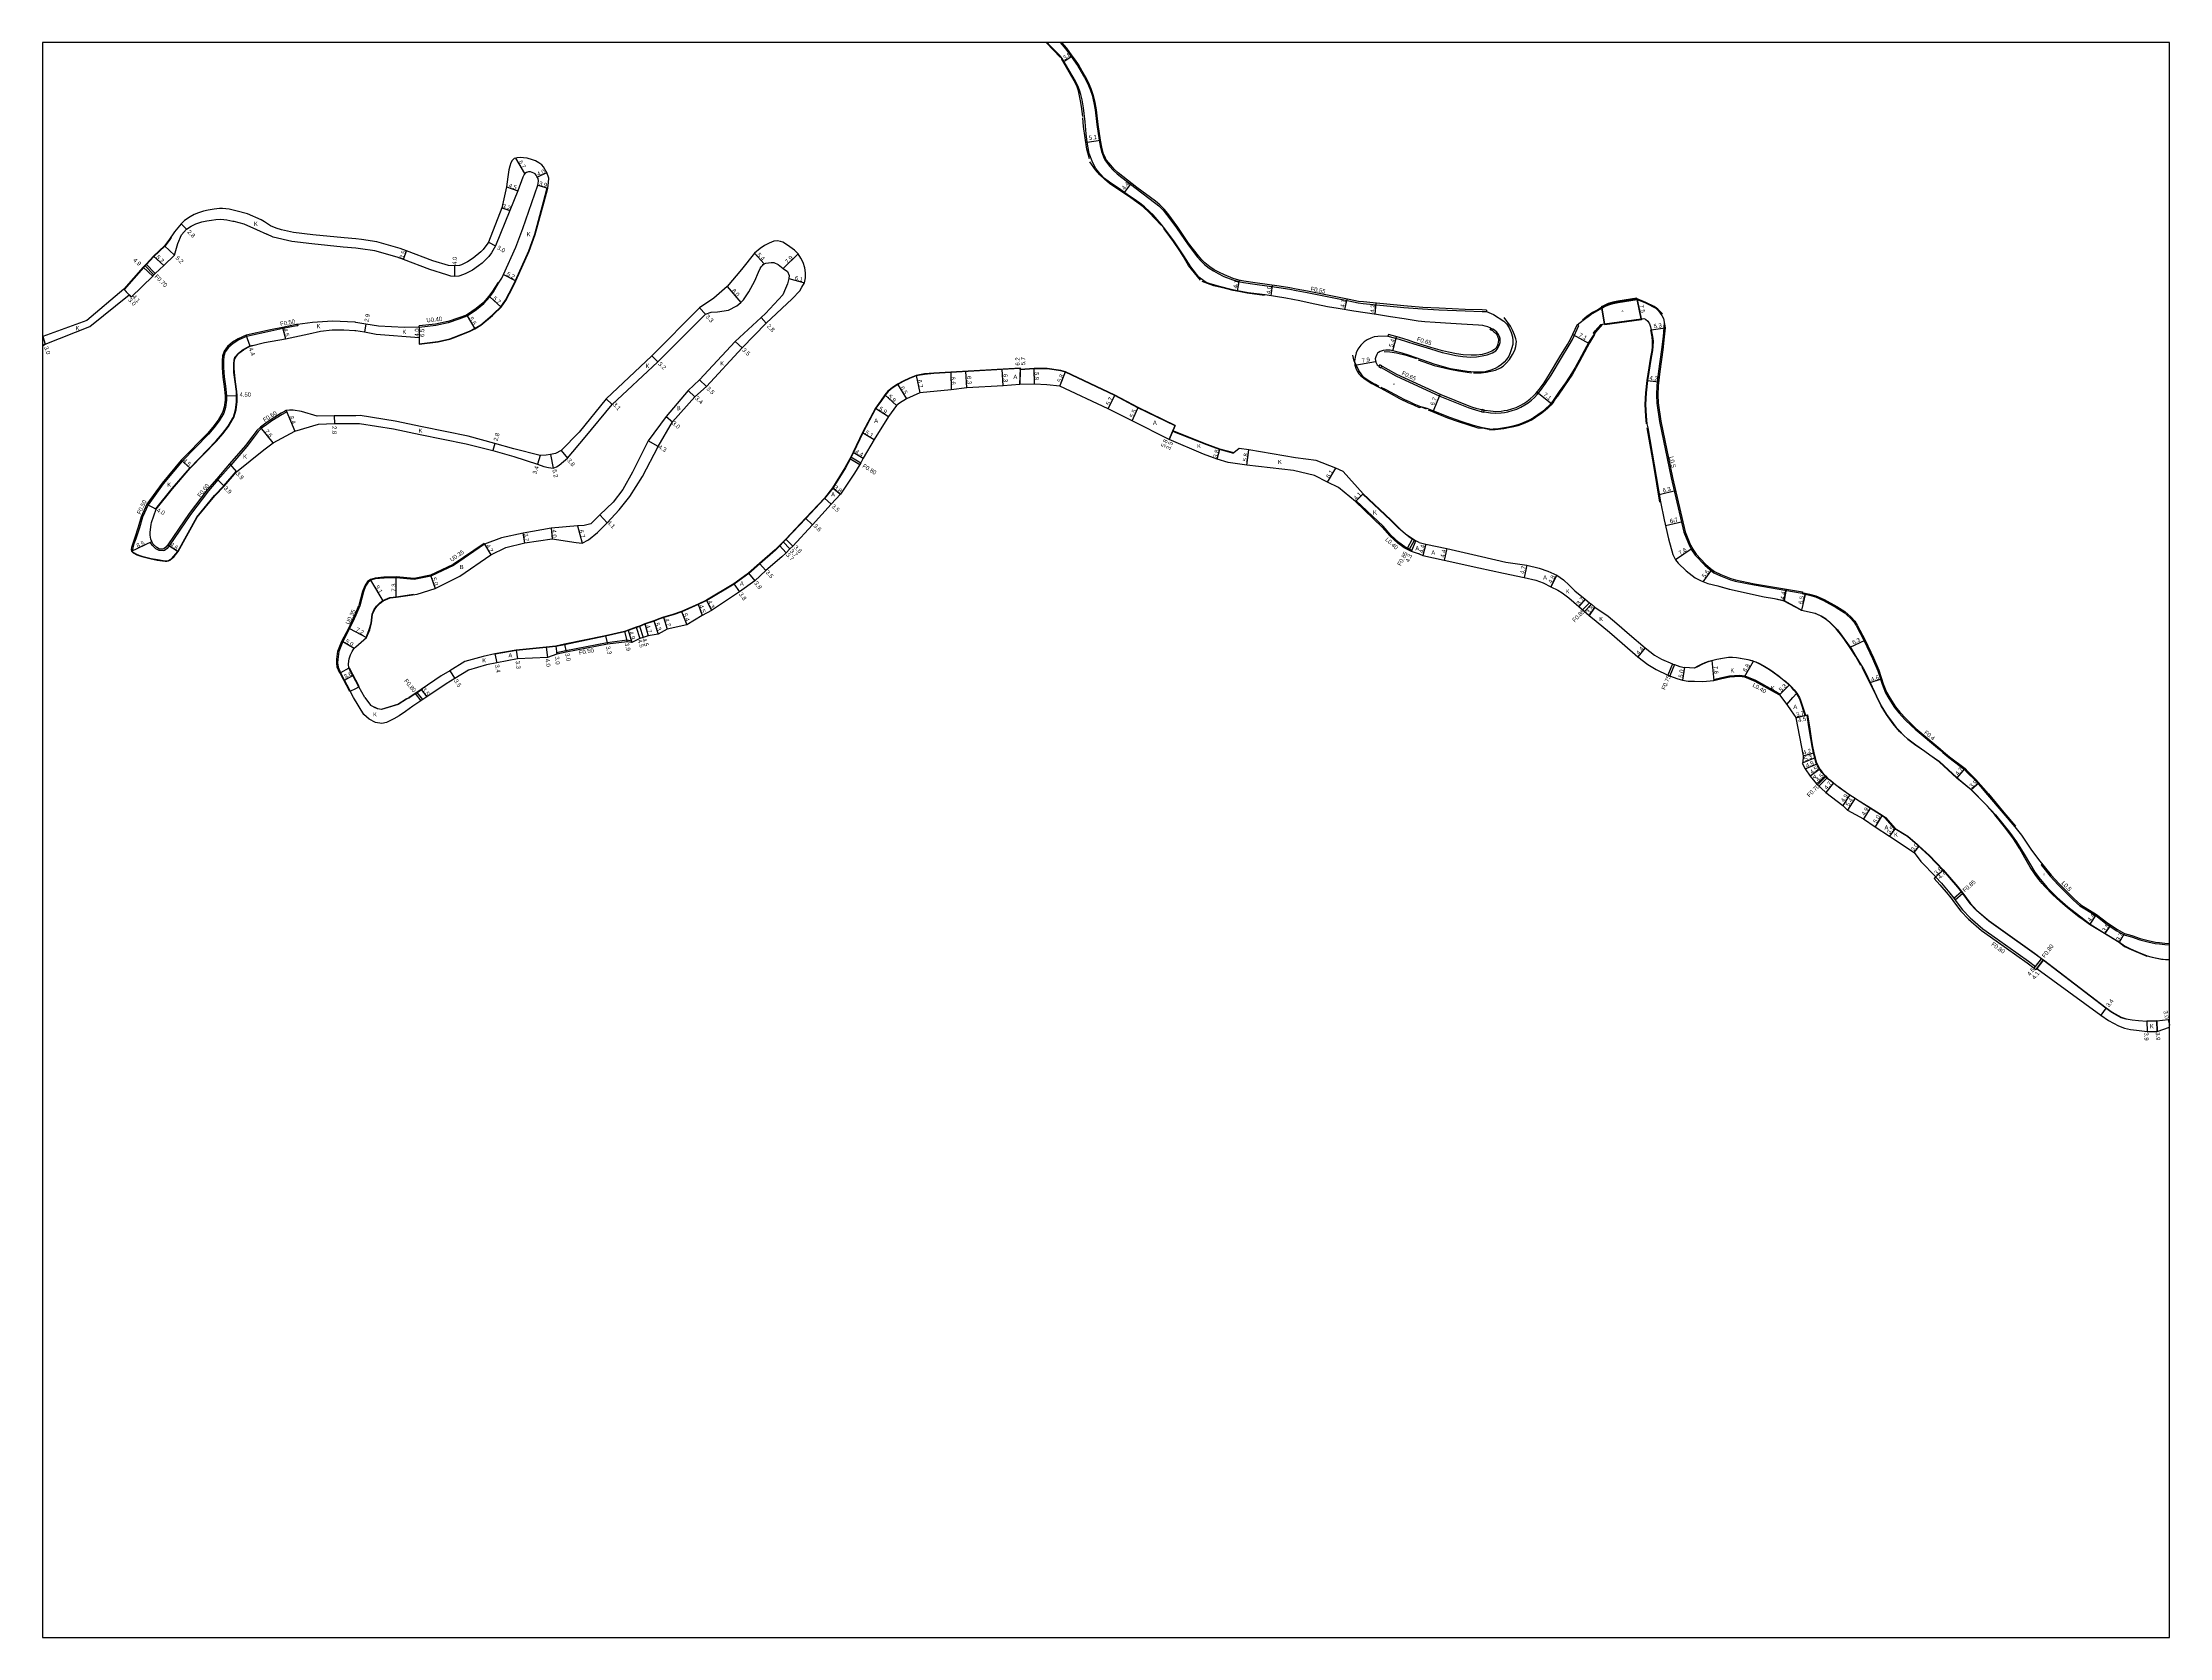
# Model space of a CAD drawing. Header units: metres. Extents: x -28000 to -24000, y -108000 to -105000.
# Drawn here: x -26400 to -25600, y -105600 to -105000 of the extents above; entities that cross this region are included whole.
import ezdxf

# ---------------------------------------------------------------- set-up
doc = ezdxf.new("R2010")
doc.units = ezdxf.units.M
doc.header["$LTSCALE"] = 2.5
for name, color, linetype in [('側溝・桝', 7, 'Continuous'), ('図郭', 7, 'Continuous'), ('幅員', 7, 'Continuous'), ('歩道・分離帯・安全施設', 7, 'Continuous'), ('舗装', 7, 'Continuous'), ('道路', 7, 'Continuous')]:
    doc.layers.add(name, color=color, linetype=linetype)
doc.styles.get("Standard").update_dxf_attribs({"font": ''})
doc.styles.add('YOKO_DECO', font='')
doc.styles.get('Standard').set_extended_font_data('@MS PGothic')
doc.styles.get('YOKO_DECO').set_extended_font_data('MS PGothic')

msp = doc.modelspace()

# ---------------------------------------------------------------- linework, layer by layer
at = {"layer": '側溝・桝'}
for points in [[(-26017.28, -105000), (-26015.12, -105002.47), (-26013.09, -105005.23), (-26010.76, -105008.58), (-26009.37, -105010.98), (-26008.13, -105013.12), (-26006.96, -105015.29), (-26005.97, -105017.64), (-26005.25, -105019.8), (-26004.55, -105022.71), (-26004.03, -105025.37), (-26003.39, -105030.89), (-26002.54, -105036.75), (-26002.07, -105039.44), (-26001.7, -105041.02), (-26001.34, -105042.03), (-26000.66, -105043.66), (-26000.23, -105044.5)], [(-25999.82, -105044.25), (-26000.23, -105044.5), (-25998.67, -105046.5), (-25997.34, -105048.02), (-25995.8, -105049.4), (-25994.02, -105050.8), (-25988.68, -105054.92), (-25981.76, -105060.15), (-25980.14, -105061.48), (-25978.5, -105063.07), (-25977.22, -105064.66), (-25973.49, -105069.76), (-25971.88, -105072.05), (-25969.38, -105075.75), (-25965.65, -105080.59), (-25964.38, -105082.07), (-25962.93, -105083.5), (-25961.22, -105084.83), (-25959.62, -105085.92), (-25957.87, -105086.9), (-25955.64, -105087.96), (-25952.33, -105089.32), (-25950.19, -105089.89), (-25948.22, -105090.29), (-25943.99, -105090.9), (-25934.97, -105092.19), (-25930.91, -105092.78), (-25928.53, -105093.27), (-25924.35, -105094.07), (-25908.7, -105097.21), (-25905.09, -105097.92), (-25903.23, -105098.15), (-25899.54, -105098.52), (-25888, -105099.66), (-25880.9, -105100.22), (-25874.75, -105100.55), (-25864.96, -105100.92), (-25858.57, -105101.15), (-25856.94, -105101.2)], [(-26361.53, -105083.89), (-26358.09, -105087.43)], [(-26361.05, -105083.38), (-26357.58, -105086.94)], [(-26228.44, -105090.55), (-26228.79, -105090.34), (-26230.74, -105093.56), (-26232.09, -105095.44), (-26234.25, -105097.88), (-26236.96, -105100.05), (-26240.49, -105102.52), (-26243.4, -105103.54), (-26247.44, -105104.92), (-26247.58, -105104.96), (-26252.14, -105105.98), (-26258.33, -105106.63)], [(-26304.07, -105106.02), (-26304, -105106.52), (-26304.41, -105106.57), (-26309.6, -105107.64), (-26314.19, -105108.58), (-26323.23, -105110.57), (-26326.14, -105111.85), (-26328.27, -105113.17), (-26330.11, -105114.75), (-26331.28, -105116.32), (-26331.83, -105117.93), (-26331.96, -105119.74), (-26331.93, -105121.66), (-26331.94, -105122.27), (-26331.7, -105125.77), (-26331.19, -105129.3), (-26330.84, -105132.87), (-26330.85, -105134.59), (-26331.18, -105137.24), (-26331.84, -105139.38), (-26333.52, -105142.32), (-26335.6, -105144.99), (-26337.63, -105147.37), (-26347.49, -105157.5), (-26354.58, -105166.02), (-26360.32, -105173.94), (-26362.44, -105178.6), (-26363.54, -105182.51), (-26364.91, -105186.72), (-26365.6, -105188.64), (-26366.08, -105190.1), (-26366.14, -105190.73), (-26366.11, -105191.09)], [(-26258.29, -105107.02), (-26258.33, -105106.63)], [(-25893.94, -105110.5), (-25889.78, -105111.62), (-25886.58, -105112.62), (-25884.19, -105113.4), (-25877.96, -105115.29), (-25873.61, -105116.58), (-25871.23, -105117.09), (-25868.38, -105117.73), (-25865.73, -105118.17), (-25862.74, -105118.3), (-25860.6, -105118.24), (-25858.45, -105117.92), (-25856.62, -105117.52), (-25854.59, -105116.7), (-25853.42, -105115.95), (-25852.76, -105115.25), (-25852.32, -105114.42), (-25852.01, -105113.58), (-25851.8, -105112.8), (-25851.72, -105111.99), (-25851.78, -105111.33), (-25851.98, -105110.62), (-25852.36, -105109.81), (-25852.95, -105108.96), (-25853.7, -105108.29), (-25854.37, -105107.81)], [(-25857.84, -105138.93), (-25857.63, -105138.97), (-25855.41, -105139.28), (-25853.42, -105139.41), (-25851.36, -105139.3), (-25850.14, -105139.14), (-25848.82, -105138.91), (-25847.2, -105138.48), (-25845.49, -105137.88), (-25843.93, -105137.17), (-25842.46, -105136.35), (-25841.26, -105135.55), (-25839.97, -105134.56), (-25838.84, -105133.54), (-25837.8, -105132.46), (-25836.52, -105130.94), (-25834.63, -105128.33), (-25832.58, -105125.14), (-25828.68, -105118.62), (-25825.79, -105113.91), (-25824.54, -105111.68), (-25822.14, -105106.51), (-25822.74, -105106.23)], [(-25790.02, -105105.45), (-25790.49, -105110.63), (-25791.04, -105115.51), (-25792.19, -105123.68), (-25792.81, -105129.05), (-25792.93, -105132.69), (-25792.77, -105135.62), (-25791.76, -105142.55), (-25787.4, -105163.72), (-25782.65, -105184.18), (-25780.59, -105189.29), (-25779.73, -105190.8), (-25778.37, -105192.8), (-25774.79, -105196.56), (-25772.9, -105198.29), (-25771.32, -105199.46), (-25768.87, -105200.6), (-25765.08, -105202.08), (-25763.36, -105202.62), (-25756.15, -105204.07), (-25738.14, -105207.13)], [(-25896.54, -105122.23), (-25891.03, -105125.34), (-25874.38, -105133.06), (-25863.77, -105137.33), (-25862.33, -105137.81), (-25861.05, -105138.22), (-25859.42, -105138.62), (-25858.67, -105138.77)], [(-26308.07, -105139.03), (-26308.14, -105139.04), (-26308.75, -105139.3), (-26309.92, -105139.9), (-26313.71, -105142.3), (-26315.63, -105143.64), (-26317.62, -105145.13), (-26318.9, -105146.37), (-26320.42, -105148.35), (-26323.2, -105151.95), (-26329.21, -105158.93), (-26334.05, -105164.56), (-26337.55, -105168.63), (-26344.36, -105177.49), (-26352.36, -105189.34), (-26353.16, -105190.28), (-26354.15, -105191.05), (-26354.63, -105191.21), (-26356.1, -105191.15), (-26357.43, -105190.51), (-26358.82, -105189.07), (-26359.4, -105188.03), (-26359.41, -105188.01)], [(-26308.07, -105139.03), (-26308.31, -105138.46)], [(-26096.29, -105156.52), (-26092.63, -105158.8)], [(-26095.93, -105155.8), (-26092.2, -105158.12)], [(-25905.88, -105172.37), (-25906.16, -105172.66)], [(-25884.95, -105191.06), (-25885.83, -105190.63), (-25886.59, -105190.25), (-25887.61, -105189.75), (-25889.91, -105188.07), (-25892.92, -105185.3), (-25895.79, -105182), (-25905.88, -105172.37)], [(-26366.59, -105191.31), (-26366.11, -105191.09)], [(-26359.41, -105188.01), (-26358.86, -105187.76)], [(-26233.93, -105188.4), (-26245.61, -105196.4), (-26254.08, -105200.4), (-26260.28, -105201.59), (-26266.97, -105200.99), (-26271.57, -105201.17), (-26274.94, -105201.45), (-26276.66, -105201.94), (-26277.78, -105202.76), (-26278.81, -105204.38), (-26279.66, -105206.51), (-26280.98, -105211.83)], [(-26233.77, -105188.71), (-26233.93, -105188.4)], [(-25886.59, -105190.25), (-25884.7, -105186.71)], [(-25885.83, -105190.63), (-25883.97, -105187.15)], [(-25885.1, -105191.43), (-25884.95, -105191.06)], [(-25738.09, -105206.87), (-25738.17, -105207.27), (-25735.44, -105207.92), (-25733.18, -105208.54), (-25730.07, -105209.88), (-25725.31, -105212.5), (-25722.32, -105214.41), (-25720.07, -105216.37), (-25718.73, -105217.93), (-25717.84, -105219.33), (-25714.84, -105225.03), (-25711.67, -105231.67), (-25709.7, -105236.31), (-25708.01, -105241.43), (-25706.79, -105244.6), (-25705.52, -105246.77), (-25703.36, -105250.11), (-25701.73, -105252.19), (-25699.51, -105254.63), (-25697.05, -105257.01), (-25695.6, -105258.34), (-25686.49, -105266.01), (-25685.2, -105267.1), (-25683, -105268.98), (-25677.14, -105273.44), (-25676.05, -105274.61), (-25673.08, -105277.5), (-25668.38, -105282.95), (-25662.55, -105289.86), (-25658.21, -105295.03)], [(-26287.93, -105237.08), (-26288.1, -105237.18), (-26288.24, -105237.24), (-26289.12, -105235.03), (-26289.35, -105233.4), (-26289.3, -105232.02), (-26288.9, -105229.01), (-26287.43, -105225.21), (-26284.84, -105220.3), (-26283.75, -105218.06), (-26282.17, -105214.5)], [(-26282.17, -105214.5), (-26280.98, -105211.83)], [(-25818.1, -105210.76), (-25820.72, -105213.44)], [(-25817.45, -105211.31), (-25820.08, -105214)], [(-26178.49, -105225.18), (-26180.13, -105224.88), (-26187.59, -105225.87), (-26203.14, -105228.82), (-26206.67, -105229.54)], [(-26206.67, -105229.54), (-26206.61, -105230.04)], [(-26178.49, -105225.18), (-26178.32, -105225.72)], [(-25786.93, -105233.78), (-25788.65, -105237.93)], [(-25786.23, -105234.03), (-25787.97, -105238.25)], [(-25771.48, -105239.62), (-25768.4, -105238.88), (-25765.47, -105238.29), (-25761.66, -105237.94), (-25759.67, -105238.23), (-25755.73, -105239.91), (-25748.07, -105244.09)], [(-25771.48, -105239.62), (-25771.38, -105240.01)], [(-26259.88, -105244.93), (-26257.71, -105247.64)], [(-26259.22, -105244.48), (-26257.04, -105247.2)], [(-25748.06, -105244.1), (-25746.42, -105245.08)], [(-25746.42, -105245.08), (-25746.62, -105245.42)], [(-25732.37, -105279.26), (-25729.19, -105276.1)], [(-25731.86, -105279.74), (-25728.69, -105276.6)], [(-25647.84, -105309.08), (-25648.23, -105309.4), (-25644.87, -105313.56), (-25641.81, -105316.81), (-25636.21, -105322.46), (-25633.65, -105324.75), (-25627.68, -105328.46), (-25623.46, -105331.73), (-25619.79, -105334.11), (-25617.18, -105335.63), (-25614.26, -105336.44), (-25611.12, -105337.51), (-25608.12, -105338.32), (-25605.38, -105338.89), (-25603.76, -105339.12), (-25601.73, -105339.37), (-25600, -105339.47)], [(-25687.94, -105313.9), (-25685.76, -105316.3), (-25682.57, -105319.94), (-25681.13, -105321.88), (-25681.09, -105321.94), (-25680.63, -105322.57), (-25680.58, -105322.63), (-25677.89, -105326.27), (-25675.02, -105329.24), (-25670.15, -105333.4), (-25664.74, -105337.3), (-25653.07, -105345.59), (-25650.38, -105347.64)], [(-25681.13, -105321.88), (-25678.28, -105319.35)], [(-25680.63, -105322.57), (-25677.78, -105320.03)], [(-25650.86, -105348.27), (-25650.38, -105347.64), (-25648.17, -105344.73), (-25648.07, -105344.62)], [(-25649.92, -105348.36), (-25647.53, -105345.22), (-25647.44, -105345.1)]]:
    msp.add_lwpolyline(points, dxfattribs=at)
for points in [[(-25854.63, -105108.39), (-25855.47, -105108), (-25855.2, -105107.43), (-25854.37, -105107.81)], [(-25896.99, -105121.21), (-25897.43, -105121.98), (-25896.64, -105122.42), (-25896.21, -105121.65)], [(-25858.54, -105138.11), (-25858.71, -105138.95), (-25857.88, -105139.11), (-25857.71, -105138.27)]]:
    msp.add_lwpolyline(points, close=True, dxfattribs=at)
at = {"layer": '図郭'}
msp.add_lwpolyline([(-26400, -105600), (-25600, -105600), (-25600, -105000), (-26400, -105000)], close=True, dxfattribs=at)
at = {"layer": '幅員'}
for points in [[(-26015.87, -105007.11), (-26012.7, -105004.95)], [(-26007.09, -105037.42), (-26002.07, -105036.69)], [(-26218.62, -105049.24), (-26221.99, -105043.45)], [(-26225.49, -105054.33), (-26221.22, -105055.75)], [(-26213.91, -105050.6), (-26210.27, -105048.95)], [(-26213.76, -105053.7), (-26210, -105054.73)], [(-25993.06, -105056.42), (-25990.36, -105052.92)], [(-26227.21, -105062.18), (-26224.19, -105063.25)], [(-26347.84, -105068.18), (-26345.86, -105070.16)], [(-26354.13, -105076.46), (-26350.32, -105079.99)], [(-26264.27, -105081.68), (-26263.05, -105078.4)], [(-26232.27, -105075.12), (-26229.62, -105076.54)], [(-26128.57, -105083.22), (-26132.26, -105079.27)], [(-26121.43, -105085), (-26115.76, -105079.5)], [(-26358.54, -105087.86), (-26362.16, -105084.55)], [(-26354.43, -105083.92), (-26358.21, -105080.36)], [(-26245.03, -105084.04), (-26245.11, -105088.04)], [(-26226.57, -105087.23), (-26221.94, -105089.61)], [(-26369.45, -105092.76), (-26366.68, -105095.78)], [(-26369.45, -105092.76), (-26367.42, -105094.97)], [(-26231.78, -105095.69), (-26227.54, -105099.5)], [(-26142.55, -105091.72), (-26137.29, -105097.75)], [(-26119.27, -105088.83), (-26113.36, -105090.35)], [(-25950.54, -105093.44), (-25949.73, -105089.42)], [(-25937.9, -105095.3), (-25937.32, -105091.29)], [(-26240.31, -105102.87), (-26237.41, -105107.66)], [(-26150.66, -105102.16), (-26152.93, -105099.76)], [(-26129.74, -105103.5), (-26127.81, -105105.53)], [(-25910.13, -105100.49), (-25909.33, -105096.51)], [(-25898.78, -105102.24), (-25898.37, -105098.08)], [(-25800.18, -105096.66), (-25798.65, -105104)], [(-26399.85, -105110.61), (-26398.95, -105113.47)], [(-26321.92, -105114.24), (-26323.39, -105110.09)], [(-26309.7, -105107.15), (-26308.59, -105111.51)], [(-26278.38, -105106), (-26278.92, -105108.85)], [(-26258.29, -105107.02), (-26258.29, -105111.02)], [(-26258.29, -105107.02), (-26258.29, -105113.52)], [(-25892.15, -105115.93), (-25890.69, -105110.72)], [(-25824.42, -105109.84), (-25818.26, -105113.27)], [(-25794.95, -105108.04), (-25789.71, -105107.36)], [(-26170.82, -105117.92), (-26168.56, -105120.18)], [(-26136.89, -105114.84), (-26139.42, -105112.42)], [(-26150.31, -105129.37), (-26152.84, -105126.95)], [(-26071.41, -105125.27), (-26070.07, -105131.84)], [(-26058.41, -105123.99), (-26058.22, -105130.59)], [(-26052.31, -105129.95), (-26052.67, -105123.66)], [(-26038.66, -105129.16), (-26039.03, -105122.87)], [(-26032.35, -105128.67), (-26032.22, -105122.48)], [(-26032.23, -105122.97), (-26032.35, -105128.67)], [(-26026.89, -105128.48), (-26027, -105122.58)], [(-26017.33, -105129.25), (-26015.19, -105123.86)], [(-25906.4, -105121.36), (-25898.6, -105120.04)], [(-25796.36, -105127.15), (-25792.17, -105127.63)], [(-26331.34, -105132.89), (-26326.84, -105132.77)], [(-26188.04, -105134.04), (-26185.76, -105136.14)], [(-26157.14, -105130.86), (-26154.71, -105133.24)], [(-26083.16, -105132.57), (-26078.83, -105136.57)], [(-26078.44, -105128.55), (-26075.04, -105134.09)], [(-25999.16, -105137.81), (-25996.62, -105132.71)], [(-25876.8, -105138.57), (-25874.3, -105132.38)], [(-25837.88, -105131.52), (-25832.29, -105135.88)], [(-26308.31, -105138.46), (-26305.12, -105146.23)], [(-26290.26, -105140.48), (-26290.23, -105143.28)], [(-26165.42, -105140.73), (-26163.11, -105142.64)], [(-26086.76, -105137.49), (-26081.83, -105140.74)], [(-25990.11, -105142.37), (-25987.9, -105137.33)], [(-26313.23, -105150.58), (-26318.01, -105144.67)], [(-26229.92, -105150.82), (-26230.66, -105153.52)], [(-26168.46, -105151.93), (-26172.25, -105149.9)], [(-26091.6, -105146.76), (-26087.23, -105149.38)], [(-25973.93, -105144.03), (-25976.26, -105149.34)], [(-25976.26, -105149.34), (-25974.85, -105146.13)], [(-26347.86, -105157.17), (-26344.52, -105160.18)], [(-26329.66, -105158.54), (-26327.05, -105161.44)], [(-26212.79, -105155.41), (-26213.86, -105158.63)], [(-26208.99, -105154.98), (-26207.96, -105160.07)], [(-26204.98, -105153.53), (-26202.5, -105156.41)], [(-26095.12, -105154.16), (-26091.32, -105156.38)], [(-25958.2, -105156.68), (-25957.22, -105153.01)], [(-25947.07, -105158.97), (-25946.28, -105153.22)], [(-26334.5, -105164.17), (-26331.73, -105166.91)], [(-26102.81, -105167.56), (-26099.83, -105169.91)], [(-25916.63, -105165.36), (-25913.59, -105160.07)], [(-26360.76, -105173.68), (-26357.21, -105175.54)], [(-26105.94, -105171.38), (-26103.33, -105173.7)], [(-25906.16, -105172.66), (-25903.29, -105169.74)], [(-25791.92, -105169.98), (-25785.79, -105168.56)], [(-26208.69, -105182.69), (-26208.37, -105186.68)], [(-26198.75, -105181.86), (-26196.98, -105188.33)], [(-26190.42, -105177.73), (-26187.59, -105180.69)], [(-26113, -105178.92), (-26110.37, -105181.38)], [(-25789.58, -105181.72), (-25783.09, -105180.21)], [(-26366.59, -105191.31), (-26358.86, -105187.76)], [(-26352.84, -105188.98), (-26348.99, -105191.5)], [(-26233.77, -105188.71), (-26231.36, -105192.75)], [(-26218.54, -105188.21), (-26219.2, -105184.57)], [(-26122.79, -105189.22), (-26120.24, -105191.91)], [(-26121.39, -105187.78), (-26118.86, -105190.48)], [(-26120.48, -105186.84), (-26117.75, -105189.48)], [(-25885.1, -105191.43), (-25883.49, -105187.45)], [(-25879.75, -105188.66), (-25880.77, -105192.94)], [(-25871.82, -105190.39), (-25872.82, -105194.67)], [(-25779.47, -105190.34), (-25785.76, -105194.6)], [(-26134.47, -105199.58), (-26132.1, -105202.55)], [(-26130.29, -105195.97), (-26128, -105198.62)], [(-25841.73, -105196.61), (-25842.77, -105201.2)], [(-25775.42, -105202.85), (-25772.07, -105198.31)], [(-26271.88, -105210.09), (-26276.51, -105202.25)], [(-26267.03, -105208.64), (-26266.98, -105201.34)], [(-26253.97, -105200.73), (-26252.3, -105205.45)], [(-26139.97, -105203.6), (-26137.79, -105206.7)], [(-25830.48, -105200.41), (-25832.63, -105204.71)], [(-25744.17, -105205.62), (-25744.91, -105209.96)], [(-25744.86, -105209.64), (-25744.17, -105205.62)], [(-25736.84, -105207.17), (-25738.35, -105213.49)], [(-25737.62, -105210.44), (-25736.84, -105207.17)], [(-26159.63, -105214.01), (-26157.65, -105219.04)], [(-26153.43, -105211.31), (-26151.84, -105215.52)], [(-26150.23, -105209.82), (-26148.42, -105213.72)], [(-25819.78, -105209.35), (-25822.15, -105212.19)], [(-25816.09, -105212.45), (-25818.32, -105215.54)], [(-26284.53, -105220.46), (-26278.18, -105223.85)], [(-26188.25, -105223.15), (-26187.51, -105226.37)], [(-26181.11, -105221.61), (-26180.14, -105225.39)], [(-26179.79, -105221.04), (-26178.32, -105225.72)], [(-26176.68, -105219.98), (-26175.3, -105224.26)], [(-26175.5, -105219.5), (-26174.13, -105223.78)], [(-26173.52, -105218.69), (-26172.16, -105223.19)], [(-26170.02, -105217.54), (-26168.43, -105222.59)], [(-26166.38, -105216.2), (-26165.05, -105220.71)], [(-26287.11, -105225.35), (-26282.78, -105227.86)], [(-26229.83, -105229.98), (-26229.18, -105233.32)], [(-26221.82, -105228.57), (-26221.39, -105231.84)], [(-26210.63, -105227.43), (-26210.12, -105231.4)], [(-26206.95, -105227.06), (-26206.61, -105230.04)], [(-26203.68, -105226.38), (-26203.05, -105229.31)], [(-25797.16, -105227.73), (-25799.98, -105231.1)], [(-25720.15, -105227.48), (-25714.5, -105224.79)], [(-26286.47, -105239.84), (-26283.29, -105238.16)], [(-26246.81, -105236.3), (-26244.98, -105239.29)], [(-25782.41, -105234.98), (-25783.1, -105239.93)], [(-25772.16, -105232.45), (-25771.38, -105240.01)], [(-25759.78, -105238.62), (-25756.4, -105232.73)], [(-25712.61, -105240.74), (-25708.28, -105239.31)], [(-26257.57, -105243.36), (-26255.44, -105246.14)], [(-25746.62, -105245.42), (-25742.88, -105241.67)], [(-25740.5, -105253.88), (-25736.9, -105253.02)], [(-25740.48, -105253.99), (-25736.1, -105252.94)], [(-25733.28, -105269.14), (-25738.2, -105271.1)], [(-25737.79, -105268.3), (-25733.72, -105267.25)], [(-25737.06, -105273.29), (-25732.57, -105271.34)], [(-25731.54, -105273.32), (-25735.12, -105276.04)], [(-25729.39, -105275.9), (-25732.71, -105278.93)], [(-25726.34, -105278.51), (-25729.28, -105282.18)], [(-25679.9, -105276.64), (-25676.87, -105273.05)], [(-25674.58, -105281.04), (-25671.66, -105278.52)], [(-25720.18, -105282.98), (-25722.91, -105287.05)], [(-25718.21, -105284.27), (-25721.14, -105288.81)], [(-25712.47, -105287.93), (-25715.06, -105292.09)], [(-25708.07, -105290.71), (-25710.65, -105295)], [(-25703.17, -105295.71), (-25705.28, -105298.5)], [(-25695.99, -105304.69), (-25694.14, -105302.32)], [(-25685.11, -105311.22), (-25688.52, -105314.45)], [(-25685.11, -105311.22), (-25687.87, -105313.83)], [(-25629.86, -105331.7), (-25627.4, -105328.05)], [(-25624.17, -105335.19), (-25622.11, -105332)], [(-25618.8, -105338.4), (-25616.93, -105335.21)], [(-25647.44, -105345.1), (-25650.23, -105348.76)], [(-25647.44, -105345.1), (-25649.92, -105348.36)], [(-25623.81, -105363.13), (-25625.86, -105365.84)], [(-25600.51, -105367.5), (-25600, -105369.72)], [(-25608.48, -105368.11), (-25608.36, -105372.01)], [(-25604.77, -105368.14), (-25604.66, -105372.04)]]:
    msp.add_lwpolyline(points, dxfattribs=at)
at = {"layer": '歩道・分離帯・安全施設'}
for points in [[(-26017.11, -105005.58), (-26022.54, -105000)], [(-26008.73, -105027.82), (-26009.23, -105024.06), (-26009.6, -105021.94), (-26010.4, -105018.22), (-26010.87, -105016.63), (-26011.42, -105015.32), (-26016.68, -105006.17)], [(-26006.22, -105043.78), (-26007.25, -105040.11), (-26008.45, -105031.56), (-26008.76, -105028.3)], [(-25979.22, -105068.69), (-25983.71, -105063.91), (-25986.03, -105061.81), (-25988.36, -105060.04), (-25990.62, -105058.45), (-25994.41, -105055.91), (-25997.11, -105054.13), (-25998.64, -105053.01), (-26000.49, -105051.53), (-26002.31, -105049.78), (-26003.89, -105047.92), (-26006.05, -105044.85)], [(-26258.29, -105113.37), (-26251.27, -105112.47), (-26246.8, -105111.42), (-26245.16, -105110.88), (-26239.44, -105108.52), (-26237.48, -105107.53), (-26235.18, -105106.15), (-26230.82, -105102.52), (-26230.35, -105102.07), (-26227.66, -105099.41), (-26225.92, -105096.91), (-26223.07, -105091.71), (-26222.08, -105089.55), (-26217.06, -105078.42), (-26214.86, -105072.11), (-26211.53, -105059.9), (-26210.15, -105054.69)], [(-25964.49, -105089.37), (-25969.03, -105083.84), (-25971.03, -105080.36), (-25972.28, -105078.37), (-25974.67, -105074.87), (-25977.39, -105071.09), (-25978.21, -105069.97)], [(-26351.65, -105073.37), (-26352.39, -105074.42), (-26354.02, -105076.56), (-26358.11, -105080.46), (-26360.94, -105083.48), (-26361.42, -105083.99), (-26362.05, -105084.65), (-26369.35, -105092.87)], [(-25940.41, -105095.21), (-25944.09, -105094.69), (-25946.86, -105094.25), (-25949.38, -105093.82), (-25952.14, -105093.28), (-25955.11, -105092.55), (-25959.39, -105091.48), (-25961.88, -105090.7), (-25963.84, -105089.85)], [(-25861.79, -105124.3), (-25858.95, -105124.2), (-25856.95, -105123.99), (-25853.51, -105123.25), (-25851.56, -105122.36), (-25850.62, -105121.8), (-25849.51, -105120.66), (-25848.29, -105119.25), (-25847.07, -105117.37), (-25846.26, -105115.68), (-25845.86, -105114.32), (-25845.65, -105112.53), (-25845.8, -105111.49), (-25846.33, -105109.91), (-25847.1, -105108.15), (-25847.91, -105106.71), (-25850.29, -105103.4)], [(-25813.57, -105099.71), (-25814.99, -105100.51), (-25817.02, -105101.59), (-25819.1, -105103.02), (-25820.82, -105104.39)], [(-25800.26, -105096.39), (-25802.24, -105096.7), (-25804.92, -105097.19), (-25806.44, -105097.46), (-25807.95, -105097.7), (-25809.76, -105098.11), (-25811.48, -105098.75), (-25813.1, -105099.47)], [(-25790.68, -105102.11), (-25791.7, -105101.03), (-25792.4, -105100.34), (-25793.09, -105099.83), (-25793.87, -105099.36), (-25796.96, -105097.74), (-25800.26, -105096.39)], [(-25813.3, -105105.94), (-25815.9, -105109.02), (-25817.32, -105110.95), (-25818.22, -105112.45), (-25822.02, -105119.46), (-25823.5, -105122.19), (-25824.91, -105124.56), (-25827.19, -105127.98), (-25829.51, -105131.31), (-25832.02, -105134.98), (-25833.21, -105136.46), (-25834.66, -105137.86), (-25835.91, -105138.87), (-25837.56, -105140.05), (-25839.17, -105141.13), (-25841.06, -105142.17), (-25842.83, -105143), (-25844.78, -105143.73), (-25846.46, -105144.22), (-25848.56, -105144.68), (-25852.37, -105145.27), (-25854.36, -105145.48), (-25856.15, -105145.57), (-25857.73, -105145.21), (-25860.06, -105145.08), (-25867.44, -105142.74), (-25871.47, -105141.28), (-25875.08, -105139.85), (-25878.66, -105138.34)], [(-25811.65, -105105.85), (-25799.45, -105104.35)], [(-25796.73, -105143.47), (-25797.01, -105140.65), (-25797.25, -105136.14), (-25796.96, -105131.82), (-25796.5, -105127.14), (-25795.12, -105118.41), (-25794.59, -105115.81), (-25794.47, -105114.31), (-25794.43, -105112.32), (-25794.59, -105110.7), (-25795.1, -105108.08)], [(-26400, -105113.93), (-26399.02, -105113.33), (-26398.99, -105113.32)], [(-26357.33, -105175.45), (-26351.21, -105167.77), (-26344.63, -105160.08), (-26334.66, -105149.84), (-26332.36, -105147.14), (-26330.18, -105144.35), (-26328.39, -105141.34), (-26328.23, -105140.98), (-26327.36, -105138.14), (-26326.99, -105135.17), (-26326.99, -105132.78), (-26327.09, -105131.26), (-26327.58, -105127.7), (-26328.01, -105124.13), (-26328.06, -105122.34), (-26328.07, -105120.84), (-26327.95, -105119.34), (-26327.61, -105118.42), (-26326.28, -105116.8), (-26324.55, -105115.54), (-26322.68, -105114.48), (-26321.97, -105114.1), (-26320.72, -105113.79)], [(-25897.36, -105129.43), (-25898.67, -105128.7), (-25899.49, -105128.32), (-25900.14, -105127.94), (-25900.74, -105127.52), (-25901.72, -105126.93), (-25903.01, -105125.97), (-25903.82, -105125.06), (-25904.87, -105123.44), (-25905.7, -105121.78), (-25906.66, -105119.88), (-25907.16, -105117.65)], [(-25895.43, -105116.27), (-25893.21, -105116.41), (-25890.74, -105116.67), (-25887.06, -105117.59), (-25883.17, -105118.9)], [(-25882.58, -105119.39), (-25876.54, -105121.48), (-25870.63, -105122.89), (-25867.44, -105123.5), (-25862.54, -105124.23)], [(-26032.38, -105122.63), (-26058.4, -105124.14), (-26064.7, -105124.48), (-26068.25, -105124.84), (-26071.37, -105125.42), (-26073.88, -105126.37), (-26076.24, -105127.48), (-26078.36, -105128.67), (-26080.37, -105129.99), (-26081.93, -105131.27), (-26083.06, -105132.68), (-26084.74, -105135.01), (-26086.63, -105137.57), (-26091.47, -105146.83), (-26094.98, -105154.22), (-26094.99, -105154.24)], [(-25973.99, -105144.16), (-25974, -105144.16), (-25987.97, -105137.46), (-25996.69, -105132.84), (-26015.25, -105124), (-26017.02, -105123.47), (-26022.1, -105122.79), (-26026.99, -105122.73), (-26032.24, -105123.13)], [(-25879.41, -105137.87), (-25882.23, -105136.76), (-25884.12, -105136.01), (-25885.82, -105135.22), (-25887.63, -105134.39), (-25889.42, -105133.47), (-25894.64, -105130.69), (-25896.45, -105129.72)], [(-25951.87, -105154.55), (-25957.27, -105153.15), (-25962.02, -105151.4), (-25974.91, -105146.27)], [(-25791.68, -105172.93), (-25793.92, -105159.15), (-25796.42, -105144.91)], [(-26094.99, -105154.23), (-26096.21, -105156.71), (-26098.04, -105160.04), (-26102.69, -105167.64), (-26105.83, -105171.47)], [(-26366.44, -105191.24), (-26366.44, -105191.25), (-26366.24, -105191.53), (-26365.82, -105191.88), (-26364.45, -105192.54), (-26363.35, -105192.97), (-26362.65, -105193.21), (-26359.08, -105194.15), (-26356.8, -105194.52), (-26353.89, -105194.98), (-26353.28, -105194.95), (-26352.65, -105194.82), (-26352.04, -105194.54), (-26351.54, -105194.17), (-26350.56, -105193.27), (-26349.12, -105191.42), (-26341.97, -105178.5), (-26335.29, -105170.39), (-26331.84, -105166.81), (-26327.15, -105161.33)], [(-26105.83, -105171.48), (-26112.89, -105179.02), (-26120.37, -105186.95), (-26121.28, -105187.88), (-26122.68, -105189.33), (-26124.3, -105191), (-26130.19, -105196.08), (-26134.38, -105199.69), (-26139.89, -105203.72), (-26150.15, -105209.95), (-26153.37, -105211.44), (-26159.57, -105214.15), (-26162.84, -105215.33)], [(-25883.55, -105187.58), (-25885.57, -105186.35), (-25887.4, -105185.01), (-25890.05, -105182.57), (-25893, -105179.66), (-25903.39, -105169.84)], [(-26278.32, -105223.78), (-26278.3, -105223.76), (-26277.1, -105220.83), (-26276.43, -105218.4), (-26276.03, -105215.05), (-26275.32, -105213.33), (-26274.34, -105212), (-26273.16, -105210.81), (-26271.96, -105209.96), (-26269.33, -105208.81), (-26267.05, -105208.49), (-26260.5, -105207.57)], [(-25738.55, -105213.55), (-25744.94, -105210.19), (-25748.61, -105209.32), (-25752.48, -105208.66), (-25765.54, -105205.81), (-25769.43, -105204.66)], [(-26162.84, -105215.33), (-26166.34, -105216.35), (-26168.22, -105216.93), (-26169.97, -105217.68), (-26173.46, -105218.83), (-26175.44, -105219.64), (-26176.62, -105220.12), (-26179.74, -105221.18), (-26181.07, -105221.75), (-26188.22, -105223.3), (-26203.65, -105226.52), (-26206.93, -105227.21), (-26210.62, -105227.58), (-26221.8, -105228.72), (-26229.8, -105230.13)], [(-25716.03, -105234.3), (-25718.01, -105231.03), (-25719.86, -105228.05), (-25722.48, -105224.22), (-25723.79, -105222.51), (-25724.98, -105221.04), (-25726.15, -105219.77), (-25727.76, -105218.16), (-25729.15, -105216.92), (-25731, -105215.84), (-25733.21, -105214.81), (-25738.36, -105213.66)], [(-25739.37, -105246.42), (-25739.54, -105246.06), (-25740.32, -105244.8), (-25741.23, -105243.62), (-25742.22, -105242.51), (-25743.29, -105241.48), (-25744.42, -105240.5), (-25745.58, -105239.56), (-25746.76, -105238.63), (-25749.16, -105236.85), (-25750.4, -105236), (-25751.66, -105235.2), (-25752.95, -105234.46), (-25754.28, -105233.77), (-25755.63, -105233.15), (-25757.04, -105232.66), (-25758.47, -105232.27), (-25759.94, -105231.96), (-25761.41, -105231.71), (-25762.89, -105231.51), (-25764.37, -105231.39), (-25765.86, -105231.4), (-25767.33, -105231.56), (-25768.8, -105231.84), (-25770.26, -105232.16), (-25771.72, -105232.49), (-25773.17, -105232.86), (-25774.56, -105233.38), (-25775.91, -105234.01), (-25777.25, -105234.67), (-25778.63, -105235.37), (-25782.43, -105235.13)], [(-25669.1, -105286.65), (-25674.64, -105281.08), (-25679.96, -105276.71), (-25686.61, -105270.57), (-25690.16, -105268.07), (-25692.03, -105266.76), (-25695.43, -105264.36), (-25698.45, -105262.05), (-25700.09, -105260.54), (-25701.49, -105259.13), (-25702.79, -105257.67), (-25703.96, -105256.25), (-25706.42, -105252.8), (-25708.42, -105249.51), (-25710.24, -105245.89), (-25715.56, -105235.09)], [(-26257.47, -105243.48), (-26259.13, -105244.6), (-26259.8, -105245.05), (-26261.8, -105246.41), (-26262.01, -105246.54), (-26263.1, -105247.04), (-26266.26, -105249.03), (-26272.51, -105250.86), (-26274.03, -105250.65), (-26275.43, -105249.97)], [(-25685.21, -105311.32), (-25690.36, -105305.97), (-25694.89, -105301.85), (-25698.52, -105298.66), (-25703.27, -105295.82), (-25706.88, -105291.64), (-25717.75, -105284.75), (-25721.52, -105282.28), (-25723.96, -105280.54), (-25725.15, -105279.62), (-25727.53, -105277.78), (-25728.69, -105276.82), (-25729.76, -105275.74), (-25730.72, -105274.59), (-25731.66, -105273.4), (-25732.43, -105272.09), (-25733, -105270.68), (-25733.41, -105269.23), (-25733.77, -105267.77), (-25734.4, -105264.83), (-25734.91, -105261.87), (-25735.59, -105257.42), (-25736.23, -105253.1), (-25736.97, -105253.15), (-25738.9, -105247.4), (-25739.37, -105246.42)], [(-25608.39, -105343.84), (-25614.29, -105341.31), (-25615.11, -105340.96), (-25616.13, -105340.5), (-25616.93, -105340.13), (-25618.93, -105338.62), (-25625.09, -105334.85), (-25630.08, -105331.85), (-25632.4, -105330.04), (-25633.36, -105329.43), (-25633.98, -105328.99), (-25636.57, -105326.9), (-25638.4, -105325.49), (-25639.33, -105324.69), (-25640.14, -105323.99), (-25641.24, -105323.02), (-25642.5, -105321.89), (-25643.94, -105320.46), (-25646.82, -105317.5), (-25647.87, -105316.31), (-25649.1, -105314.81), (-25650.47, -105312.98), (-25652.34, -105310.17), (-25654.39, -105306.66), (-25656.33, -105303.27), (-25658.63, -105299.61), (-25661.5, -105295.7), (-25663.54, -105293.12), (-25665.65, -105290.52), (-25668.56, -105287.23)], [(-25685.21, -105311.32), (-25682.86, -105314.06), (-25679.67, -105317.73), (-25678.4, -105319.44), (-25677.9, -105320.12), (-25675.09, -105323.91)], [(-25608.49, -105368.26), (-25611.69, -105368.09), (-25614.03, -105367.83), (-25616.33, -105367.41), (-25618.22, -105366.84), (-25621.67, -105364.94), (-25623.9, -105363.24), (-25647.53, -105345.22), (-25648.17, -105344.73), (-25650.9, -105342.65), (-25662.62, -105334.33), (-25667.9, -105330.53), (-25672.52, -105326.58), (-25675.09, -105323.91)], [(-25600, -105344.95), (-25601.38, -105345.02), (-25603.36, -105344.85), (-25605.31, -105344.42), (-25607.54, -105343.89)], [(-25600, -105367.55), (-25600.49, -105367.64), (-25604.77, -105368.14)]]:
    msp.add_lwpolyline(points, dxfattribs=at)
at = {"layer": '舗装'}
for points in [[(-25812.44, -105105.81), (-25813.54, -105099.91)], [(-25798.65, -105104), (-25800.18, -105096.66)], [(-25974.85, -105146.13), (-25976.26, -105149.34)], [(-25885.1, -105191.43), (-25883.49, -105187.45)], [(-25832.63, -105204.71), (-25830.48, -105200.41)], [(-26229.83, -105229.98), (-26229.18, -105233.32)], [(-25743.91, -105249.01), (-25741.68, -105246.42)], [(-25741.68, -105246.42), (-25740.2, -105244.71)], [(-25703.27, -105295.82), (-25705.28, -105298.5)]]:
    msp.add_lwpolyline(points, dxfattribs=at)
at = {"layer": '道路'}
for points in [[(-25962.29, -105090.28), (-25965.14, -105088.22), (-25968.07, -105084.37), (-25970.75, -105080.21), (-25974.49, -105074.65), (-25977.5, -105070.58), (-25979.28, -105068.28), (-25982.3, -105064.86), (-25983.68, -105063.52), (-25985.55, -105061.83), (-25987.28, -105060.42), (-25989.36, -105058.94), (-25992.1, -105057.13), (-25994.93, -105055.06), (-25998.73, -105052.52), (-26000.56, -105051.17), (-26002.35, -105049.32), (-26003.83, -105047.4), (-26004.97, -105045.25), (-26006.32, -105041.73), (-26007.09, -105037.42), (-26007.45, -105034.34), (-26007.86, -105029.79), (-26008.43, -105024.55), (-26008.92, -105021.53), (-26009.43, -105019.55), (-26009.93, -105017.87), (-26010.29, -105016.9), (-26010.55, -105016.32), (-26011.49, -105014.55), (-26016.51, -105006.03), (-26016.84, -105005.55), (-26017.62, -105004.69), (-26018.05, -105004.23), (-26020.95, -105001.24), (-26022.15, -105000)], [(-25856.91, -105100.65), (-25858.56, -105100.6), (-25864.94, -105100.37), (-25874.72, -105099.99), (-25880.87, -105099.67), (-25887.95, -105099.1), (-25899.48, -105097.97), (-25903.17, -105097.59), (-25905, -105097.37), (-25908.58, -105096.66), (-25924.24, -105093.53), (-25928.42, -105092.72), (-25930.82, -105092.24), (-25934.89, -105091.64), (-25943.91, -105090.35), (-25948.12, -105089.74), (-25950.07, -105089.35), (-25952.15, -105088.79), (-25955.42, -105087.45), (-25957.61, -105086.4), (-25959.32, -105085.45), (-25960.9, -105084.38), (-25962.82, -105082.88), (-25963.97, -105081.7), (-25965.22, -105080.24), (-25968.93, -105075.43), (-25971.42, -105071.73), (-25973.04, -105069.43), (-25976.78, -105064.32), (-25978.09, -105062.7), (-25979.76, -105061.07), (-25981.41, -105059.71), (-25988.34, -105054.48), (-25993.68, -105050.36), (-25995.44, -105048.98), (-25996.94, -105047.63), (-25998.24, -105046.15), (-25999.82, -105044.25), (-26000.23, -105043.44), (-26000.89, -105041.86), (-26001.24, -105040.89), (-26001.6, -105039.35), (-26002.07, -105036.67), (-26002.92, -105030.83), (-26003.55, -105025.3), (-26004.08, -105022.61), (-26004.79, -105019.67), (-26005.52, -105017.47), (-26006.53, -105015.08), (-26007.71, -105012.89), (-26008.96, -105010.73), (-26010.35, -105008.32), (-26011.5, -105006.67), (-26012.7, -105004.95), (-26014.74, -105002.17), (-26016.64, -105000)], [(-26258.29, -105113.52), (-26251.25, -105112.62), (-26246.76, -105111.56), (-26245.1, -105111.02), (-26239.38, -105108.66), (-26237.41, -105107.66), (-26235.1, -105106.27), (-26230.73, -105102.64), (-26230.25, -105102.17), (-26227.54, -105099.5), (-26225.79, -105096.99), (-26222.94, -105091.78), (-26221.94, -105089.61), (-26216.92, -105078.48), (-26214.72, -105072.16), (-26211.38, -105059.94), (-26210, -105054.73), (-26209.64, -105052.71), (-26209.54, -105051), (-26210.27, -105048.95), (-26210.9, -105047.86), (-26211.54, -105046.71), (-26212.18, -105046.04), (-26213.32, -105045.27), (-26214.62, -105044.55), (-26215.72, -105044.07), (-26217.75, -105043.56), (-26219.09, -105043.37), (-26220.4, -105043.31), (-26221.44, -105043.37), (-26221.99, -105043.45), (-26222.55, -105043.67), (-26222.99, -105043.98), (-26223.38, -105044.43), (-26223.84, -105045.24), (-26224.28, -105046.54), (-26224.56, -105047.86), (-26225.01, -105050.53), (-26225.49, -105054.33), (-26227.21, -105062.18), (-26232.27, -105075.12), (-26232.45, -105075.43), (-26234.28, -105077.87), (-26235.15, -105078.75), (-26238.07, -105081.12), (-26240.11, -105082.54), (-26242.38, -105083.68), (-26243.16, -105083.88), (-26245.03, -105084.04), (-26247.36, -105083.94), (-26253.15, -105082.12), (-26263.05, -105078.4), (-26265.5, -105077.48), (-26274.21, -105074.94), (-26280.02, -105074.09), (-26282.17, -105073.89)], [(-26258.29, -105107.02), (-26252.08, -105106.37), (-26247.48, -105105.35), (-26247.31, -105105.3), (-26243.27, -105103.92), (-26240.31, -105102.87), (-26236.72, -105100.37), (-26233.97, -105098.17), (-26231.78, -105095.69), (-26230.4, -105093.78), (-26228.44, -105090.55), (-26227.29, -105088.63), (-26226.57, -105087.23), (-26222.03, -105077.02), (-26219.35, -105069.98), (-26213.76, -105053.7), (-26213.73, -105053.6), (-26213.57, -105052.97), (-26213.46, -105052.02), (-26213.63, -105051.13), (-26213.91, -105050.6), (-26214.28, -105049.93), (-26214.71, -105049.44), (-26215.24, -105049.14), (-26215.88, -105048.85), (-26216.52, -105048.68), (-26217.17, -105048.67), (-26218.01, -105048.88), (-26218.62, -105049.24), (-26218.88, -105049.62), (-26219.3, -105050.63), (-26221.22, -105055.75), (-26224.19, -105063.25), (-26229.62, -105076.54), (-26231.1, -105079.1), (-26232.19, -105080.44), (-26234.66, -105082.96), (-26236.02, -105083.98), (-26238.32, -105085.58), (-26240.78, -105086.89), (-26241.7, -105087.32), (-26243.42, -105087.89), (-26245.11, -105088.04), (-26246.45, -105087.89), (-26247.97, -105087.42), (-26254.29, -105085.43), (-26264.27, -105081.68), (-26266.6, -105080.8), (-26274.96, -105078.37), (-26280.43, -105077.56), (-26282.17, -105077.4)], [(-26282.17, -105073.89), (-26286.56, -105073.48), (-26298.28, -105072.31), (-26305.56, -105071.41), (-26310.07, -105070.45), (-26312.07, -105069.86), (-26314.2, -105068.92), (-26316.5, -105067.45), (-26317.81, -105066.65), (-26322.9, -105064.47), (-26322.92, -105064.46), (-26327.29, -105063.29), (-26329.81, -105062.74), (-26332.35, -105062.42), (-26333.46, -105062.45), (-26335.39, -105062.66), (-26337.71, -105063), (-26339.48, -105063.44), (-26341.34, -105064.01), (-26342.95, -105064.66), (-26344.53, -105065.57), (-26346.59, -105066.99), (-26347.84, -105068.18), (-26350.36, -105071.25), (-26352.51, -105074.34), (-26354.13, -105076.46), (-26358.21, -105080.36), (-26361.05, -105083.38), (-26361.53, -105083.89), (-26362.16, -105084.55), (-26369.45, -105092.76), (-26383.38, -105104.51), (-26399.85, -105110.61), (-26400, -105110.65)], [(-26400, -105114.11), (-26398.95, -105113.47), (-26382.17, -105106.86), (-26367.42, -105094.97), (-26366.68, -105095.78), (-26358.54, -105087.86), (-26358.09, -105087.43), (-26357.58, -105086.94), (-26354.43, -105083.92), (-26350.32, -105079.99), (-26349.14, -105075.59), (-26347.79, -105072.38), (-26345.86, -105070.16), (-26344.04, -105069.04), (-26342.36, -105068.19), (-26340.1, -105067.5), (-26338.17, -105067.04), (-26336.45, -105066.78), (-26334.87, -105066.55), (-26332.9, -105066.48), (-26330.73, -105066.66), (-26328.45, -105067.14), (-26328.1, -105067.21), (-26324.24, -105068.25), (-26319.46, -105070.3), (-26315.61, -105072.12)], [(-26282.17, -105077.4), (-26286.87, -105076.97), (-26298.67, -105075.79), (-26306.18, -105074.86), (-26313.2, -105073.19), (-26315.61, -105072.12)], [(-26127.81, -105105.53), (-26117.99, -105096.47), (-26115.2, -105093.36), (-26114.37, -105092.08), (-26113.36, -105090.35), (-26113.05, -105088.49), (-26112.99, -105086.7), (-26113.22, -105084.73), (-26113.91, -105082.7), (-26114.74, -105081.09), (-26115.76, -105079.5), (-26117.14, -105078.06), (-26118.89, -105076.91), (-26120.21, -105075.94), (-26121.57, -105075.14), (-26122.45, -105074.8), (-26123.53, -105074.65), (-26124.9, -105074.78), (-26126.67, -105075.43), (-26128.42, -105076.37), (-26130.13, -105077.47), (-26132.26, -105079.27), (-26137.15, -105085.42), (-26142.55, -105091.72), (-26147.49, -105096.12)], [(-26148.54, -105101.42), (-26146.18, -105101.25), (-26142.01, -105100.72), (-26138.84, -105099.11), (-26137.29, -105097.75), (-26136.36, -105096.84), (-26134.31, -105093.75), (-26132.05, -105089.62), (-26130.65, -105086.43), (-26130.11, -105085.01), (-26129.69, -105084.35), (-26129.26, -105083.89), (-26128.94, -105083.55), (-26128.57, -105083.22), (-26127.92, -105082.96), (-26126.9, -105082.82), (-26125.98, -105082.74), (-26124.91, -105082.78), (-26123.28, -105083.5), (-26121.43, -105085), (-26119.84, -105086.19), (-26119.22, -105087.61), (-26119.27, -105088.83), (-26119.82, -105090.78), (-26120.53, -105092.5), (-26121.6, -105094.91), (-26128.06, -105101.89), (-26129.74, -105103.5)], [(-25855.2, -105107.43), (-25856.33, -105106.99), (-25857.43, -105106.67), (-25858.2, -105106.51), (-25859.9, -105106.31), (-25864.1, -105106.02), (-25866.23, -105105.95), (-25870.31, -105105.75), (-25876.25, -105105.36), (-25880.11, -105105.08), (-25882.64, -105104.79), (-25887.87, -105103.94), (-25893.01, -105103.13), (-25898.26, -105102.32), (-25906.82, -105101.01), (-25912.72, -105100.09), (-25916.69, -105099.46), (-25923.26, -105098.1), (-25927.14, -105097.13), (-25932.34, -105096.19), (-25940.15, -105094.94), (-25946.55, -105094.12), (-25950.54, -105093.44), (-25952.4, -105093.04), (-25957.32, -105091.84), (-25961.25, -105090.67), (-25962.29, -105090.28)], [(-26222.78, -105155.79), (-26213.86, -105158.63), (-26211.43, -105159.55), (-26209.69, -105159.93), (-26207.96, -105160.07), (-26206.63, -105159.58), (-26205.69, -105158.93), (-26204.09, -105157.67), (-26202.5, -105156.41), (-26195.95, -105148.5), (-26185.76, -105136.14), (-26168.56, -105120.18), (-26150.66, -105102.16), (-26148.54, -105101.42)], [(-26147.49, -105096.12), (-26152.93, -105099.76), (-26170.82, -105117.92), (-26188.04, -105134.04), (-26198.21, -105146.52), (-26204.98, -105153.53), (-26207.1, -105154.57), (-26208.99, -105154.98), (-26210.6, -105155.29), (-26212.79, -105155.41), (-26222.76, -105152.79)], [(-26129.74, -105103.5), (-26139.42, -105112.42), (-26152.84, -105126.95), (-26157.14, -105130.86), (-26165.42, -105140.73), (-26172.25, -105149.9), (-26178.04, -105161.63), (-26181.75, -105168.14), (-26185.39, -105172.86), (-26190.42, -105177.73), (-26193.75, -105181.01), (-26196.32, -105181.63), (-26198.75, -105181.86), (-26208.69, -105182.69), (-26219.2, -105184.57)], [(-25856.91, -105100.65), (-25856.94, -105101.2), (-25854.26, -105102.35), (-25850.36, -105104.83), (-25849.28, -105105.94), (-25848.39, -105107.27), (-25847.58, -105109.07), (-25847.09, -105110.74), (-25846.94, -105112.09), (-25847.02, -105113.55), (-25847.42, -105115.28), (-25847.95, -105116.71), (-25848.51, -105117.93), (-25849.36, -105119.19), (-25850.2, -105120.19), (-25851.27, -105121.12), (-25852.44, -105122.04), (-25853.61, -105122.61), (-25855.23, -105123.28), (-25857.38, -105123.83), (-25859.17, -105124.01), (-25861.42, -105124.02), (-25864.12, -105123.75), (-25870.41, -105122.72), (-25876.25, -105121.17), (-25886.18, -105117.55), (-25888.56, -105116.88), (-25892.15, -105115.93), (-25893.11, -105115.73), (-25893.92, -105115.68), (-25894.8, -105115.7), (-25895.69, -105115.84), (-25896.82, -105116.17), (-25897.55, -105116.63), (-25897.84, -105116.92), (-25898.16, -105117.36), (-25898.56, -105118.2), (-25898.73, -105118.96), (-25898.68, -105119.56), (-25898.56, -105120.28), (-25898.29, -105120.8), (-25897.95, -105121.25), (-25897.28, -105121.72), (-25896.99, -105121.21), (-25890.72, -105124.75), (-25874.12, -105132.45), (-25863.54, -105136.71), (-25862.13, -105137.17), (-25860.87, -105137.57), (-25859.28, -105137.97), (-25857.52, -105138.31), (-25855.34, -105138.61), (-25853.42, -105138.74), (-25851.42, -105138.63), (-25850.24, -105138.48), (-25848.97, -105138.26), (-25847.4, -105137.84), (-25845.74, -105137.26), (-25844.23, -105136.57), (-25842.81, -105135.78), (-25841.65, -105135.01), (-25840.4, -105134.05), (-25839.3, -105133.06), (-25838.3, -105132.01), (-25837.05, -105130.53), (-25835.18, -105127.96), (-25833.15, -105124.78), (-25829.25, -105118.27), (-25826.36, -105113.57), (-25825.13, -105111.38), (-25822.74, -105106.23), (-25820.48, -105104.47), (-25817.61, -105102.3), (-25813.54, -105099.91), (-25812.44, -105099.35), (-25810.9, -105098.65), (-25809.28, -105098.14), (-25807.38, -105097.81), (-25800.18, -105096.66), (-25797.1, -105097.98), (-25793.23, -105099.96), (-25792.15, -105100.99), (-25790.9, -105102.72), (-25790.28, -105103.77), (-25789.71, -105107.36), (-25790.01, -105110.68), (-25790.57, -105115.57), (-25791.72, -105123.74), (-25792.34, -105129.09), (-25792.46, -105132.68), (-25792.3, -105135.57), (-25791.29, -105142.46), (-25786.93, -105163.62), (-25782.2, -105184.04), (-25780.16, -105189.08), (-25779.33, -105190.55), (-25778, -105192.5), (-25774.46, -105196.22), (-25772.59, -105197.92), (-25771.07, -105199.05), (-25768.69, -105200.16), (-25764.93, -105201.64), (-25763.24, -105202.16), (-25756.06, -105203.6), (-25738.04, -105206.66), (-25738.09, -105206.87), (-25735.34, -105207.53), (-25733.05, -105208.16), (-25729.89, -105209.52), (-25725.1, -105212.15), (-25722.08, -105214.08), (-25719.79, -105216.09), (-25718.4, -105217.68), (-25717.49, -105219.13), (-25714.47, -105224.85), (-25711.3, -105231.5), (-25709.32, -105236.16), (-25707.63, -105241.29), (-25706.42, -105244.43), (-25705.18, -105246.56), (-25703.03, -105249.88), (-25701.42, -105251.92), (-25699.22, -105254.35), (-25696.77, -105256.72), (-25695.34, -105258.03), (-25686.23, -105265.7), (-25684.94, -105266.79), (-25682.74, -105268.68), (-25676.87, -105273.05), (-25675.67, -105274.3), (-25672.79, -105277.21), (-25668.07, -105282.69), (-25662.24, -105289.6), (-25657.9, -105294.77), (-25658.21, -105295.03), (-25655.65, -105298.12), (-25652.2, -105303.48), (-25649.23, -105307.36), (-25644.49, -105313.23), (-25641.45, -105316.46), (-25635.86, -105322.09), (-25633.33, -105324.35), (-25627.4, -105328.05), (-25623.17, -105331.31), (-25619.54, -105333.67), (-25616.93, -105335.21), (-25614.1, -105335.96), (-25610.97, -105337.02), (-25608, -105337.83), (-25605.29, -105338.39), (-25603.69, -105338.62), (-25601.69, -105338.87), (-25600, -105338.96)], [(-25816.32, -105109.86), (-25816.58, -105109.34), (-25816.04, -105108.5), (-25813.88, -105106.07), (-25812.44, -105105.81), (-25797.67, -105103.87), (-25797.1, -105104.04), (-25796.26, -105104.82), (-25795.58, -105105.82), (-25795.19, -105106.91), (-25794.95, -105108.04), (-25794.43, -105110.64), (-25794.25, -105112.3), (-25794.34, -105114.33), (-25794.48, -105115.82), (-25794.98, -105118.45), (-25796.36, -105127.15), (-25796.85, -105131.82), (-25797.12, -105136.14), (-25796.83, -105140.62), (-25796.53, -105143.43), (-25796.26, -105144.9), (-25791.42, -105172.82), (-25790.06, -105179.57), (-25788.47, -105186.75), (-25786.82, -105192.61), (-25785.76, -105194.6), (-25784.75, -105195.92), (-25781.83, -105198.72), (-25778.44, -105201.37), (-25776.2, -105202.54), (-25773.63, -105203.54), (-25769.85, -105204.42), (-25765.52, -105205.66), (-25752.45, -105208.49), (-25748.6, -105209.17), (-25744.91, -105209.96), (-25742.61, -105211.15), (-25739.67, -105212.74), (-25738.35, -105213.49), (-25733.2, -105214.7), (-25731.07, -105215.66), (-25729.09, -105216.87), (-25727.7, -105218.11), (-25726.1, -105219.7), (-25724.92, -105220.98), (-25723.74, -105222.47), (-25722.43, -105224.18), (-25719.78, -105228.01), (-25717.95, -105231), (-25715.92, -105234.26), (-25715.13, -105235.57), (-25714.25, -105237.3), (-25710.17, -105245.85), (-25708.38, -105249.49), (-25706.39, -105252.78), (-25703.92, -105256.22), (-25702.74, -105257.64), (-25701.45, -105259.09), (-25700.06, -105260.5), (-25698.43, -105262.02), (-25695.4, -105264.31), (-25691.96, -105266.64), (-25690.13, -105267.91), (-25686.54, -105270.48), (-25679.9, -105276.64), (-25674.58, -105281.04), (-25669.09, -105286.64), (-25665.41, -105290.53), (-25660.21, -105297.05), (-25657.56, -105300.66), (-25654.69, -105305.34), (-25650.59, -105312.04), (-25648.65, -105314.72), (-25645.96, -105317.84), (-25642.27, -105321.61), (-25638.21, -105325.19), (-25633.28, -105328.9), (-25629.86, -105331.7), (-25624.78, -105334.76), (-25618.8, -105338.4), (-25616.89, -105339.86), (-25614.68, -105340.97), (-25611.83, -105342.16), (-25608.42, -105343.54), (-25606.5, -105344.08), (-25604.71, -105344.51), (-25602.94, -105344.81), (-25601.43, -105344.94), (-25600.13, -105344.92), (-25600, -105344.91)], [(-26282.17, -105105.27), (-26282.39, -105105.23), (-26290.91, -105104.83), (-26298.48, -105105.29), (-26304.07, -105106.02), (-26304.5, -105106.08), (-26309.7, -105107.15), (-26314.29, -105108.09), (-26323.39, -105110.09), (-26326.37, -105111.41), (-26328.57, -105112.77), (-26330.48, -105114.41), (-26331.73, -105116.09), (-26332.32, -105117.83), (-26332.46, -105119.73), (-26332.43, -105121.66), (-26332.44, -105122.28), (-26332.2, -105125.83), (-26331.69, -105129.36), (-26331.34, -105132.89), (-26331.35, -105134.55), (-26331.67, -105137.13), (-26332.3, -105139.18), (-26333.94, -105142.04), (-26335.99, -105144.67), (-26338, -105147.03), (-26347.86, -105157.17), (-26354.98, -105165.71), (-26360.76, -105173.68), (-26362.91, -105178.43), (-26364.02, -105182.36), (-26365.38, -105186.56), (-26366.07, -105188.48), (-26366.57, -105189.99), (-26366.65, -105190.73), (-26366.59, -105191.31), (-26366.35, -105191.63), (-26365.9, -105192.01), (-26364.51, -105192.68), (-26363.4, -105193.11), (-26362.7, -105193.36), (-26359.11, -105194.29), (-26356.83, -105194.67), (-26353.9, -105195.13), (-26353.26, -105195.1), (-26352.6, -105194.96), (-26351.96, -105194.67), (-26351.45, -105194.29), (-26350.45, -105193.37), (-26348.99, -105191.5), (-26341.85, -105178.58), (-26335.18, -105170.49), (-26331.73, -105166.91), (-26327.05, -105161.44), (-26316.73, -105153.17), (-26313.23, -105150.58), (-26305.12, -105146.23), (-26296.25, -105143.54), (-26290.23, -105143.28), (-26282.17, -105143.35)], [(-26357.21, -105175.54), (-26351.1, -105167.86), (-26344.52, -105160.18), (-26334.55, -105149.94), (-26332.24, -105147.24), (-26330.05, -105144.44), (-26328.26, -105141.41), (-26328.09, -105141.03), (-26327.21, -105138.17), (-26326.84, -105135.18), (-26326.84, -105132.77), (-26326.94, -105131.24), (-26327.43, -105127.68), (-26327.86, -105124.12), (-26327.92, -105122.34), (-26327.92, -105120.85), (-26327.8, -105119.38), (-26327.47, -105118.5), (-26326.17, -105116.91), (-26324.47, -105115.66), (-26322.61, -105114.61), (-26321.92, -105114.24), (-26316.53, -105112.89), (-26308.59, -105111.51), (-26299.84, -105109.57), (-26295.47, -105108.63), (-26291.04, -105108.06), (-26286.71, -105108.02), (-26282.53, -105108.29), (-26282.17, -105108.35)], [(-26258.29, -105107.02), (-26263.8, -105107.19), (-26273.62, -105106.75), (-26278.38, -105106), (-26282.17, -105105.27)], [(-26282.17, -105108.35), (-26278.92, -105108.85), (-26274.49, -105109.7), (-26258.29, -105111.02), (-26258.29, -105113.52)], [(-26218.54, -105188.21), (-26208.37, -105186.68), (-26199.29, -105188.12), (-26196.98, -105188.33), (-26194.69, -105187.1), (-26191.3, -105184.31), (-26187.59, -105180.69), (-26183.15, -105175.77), (-26179.1, -105170.77), (-26174.38, -105163.29), (-26168.46, -105151.93), (-26163.11, -105142.64), (-26154.71, -105133.24), (-26150.31, -105129.37), (-26136.89, -105114.84), (-26127.81, -105105.53)], [(-25855.2, -105107.43), (-25855.47, -105108), (-25854.63, -105108.39), (-25854.09, -105108.78), (-25853.43, -105109.38), (-25852.9, -105110.12), (-25852.58, -105110.81), (-25852.4, -105111.43), (-25852.36, -105112), (-25852.44, -105112.77), (-25852.63, -105113.45), (-25852.91, -105114.22), (-25853.3, -105114.9), (-25853.83, -105115.46), (-25854.88, -105116.14), (-25856.8, -105116.91), (-25858.56, -105117.3), (-25860.66, -105117.61), (-25862.7, -105117.67), (-25865.65, -105117.53), (-25868.21, -105117.09), (-25871.12, -105116.47), (-25873.45, -105115.97), (-25877.78, -105114.69), (-25884, -105112.8), (-25886.39, -105112.01), (-25889.6, -105111.02), (-25893.8, -105109.85), (-25893.94, -105110.5), (-25897.72, -105110.55), (-25899.08, -105110.75), (-25900.44, -105111.16), (-25901.78, -105111.81), (-25902.9, -105112.59), (-25904.17, -105113.83), (-25905.22, -105115.34), (-25905.87, -105116.73), (-25906.32, -105118.34), (-25906.48, -105119.91), (-25906.4, -105121.36), (-25906.08, -105122.48), (-25905.57, -105123.58), (-25904.84, -105124.65), (-25904.11, -105125.44), (-25902.57, -105126.61), (-25900.03, -105128.25), (-25897.82, -105129.44), (-25896.89, -105129.92), (-25892.71, -105132.21), (-25889.6, -105133.88), (-25886.28, -105135.52), (-25884.29, -105136.34), (-25882.16, -105137.24), (-25881.24, -105137.01), (-25879.37, -105137.5), (-25876.8, -105138.57), (-25870.82, -105140.9), (-25866.2, -105142.55), (-25861.88, -105143.97), (-25859.04, -105144.7), (-25855.68, -105145.34), (-25855.67, -105145.81)], [(-25816.32, -105109.86), (-25817.06, -105111.06), (-25818.09, -105112.96), (-25820.02, -105116.44), (-25821.95, -105119.99), (-25824.58, -105124.71), (-25827.57, -105129.12), (-25830.22, -105132.99), (-25831.01, -105134.08), (-25831.99, -105135.5), (-25832.73, -105136.45), (-25833.27, -105137.06), (-25833.89, -105137.66), (-25834.8, -105138.4), (-25836.55, -105139.82), (-25838.47, -105141.08), (-25839.75, -105141.88), (-25842.46, -105143.2), (-25844.1, -105143.78), (-25845.09, -105144.19), (-25846.65, -105144.61), (-25848.57, -105144.95), (-25850.34, -105145.32), (-25853.61, -105145.67), (-25855.67, -105145.81)], [(-25903.29, -105169.74), (-25910.76, -105161.43), (-25913.59, -105160.07), (-25920.92, -105157.2), (-25928.69, -105156.19), (-25946.28, -105153.22), (-25949.9, -105152.74), (-25951.91, -105154.39), (-25957.22, -105153.01), (-25961.96, -105151.26), (-25974.85, -105146.13), (-25973.93, -105144.03), (-25987.9, -105137.33), (-25996.62, -105132.71), (-26015.19, -105123.86), (-26016.99, -105123.33), (-26022.08, -105122.64), (-26027, -105122.58), (-26032.23, -105122.97), (-26032.22, -105122.48), (-26058.41, -105123.99), (-26064.71, -105124.33), (-26068.27, -105124.69), (-26071.41, -105125.27), (-26073.94, -105126.23), (-26076.31, -105127.34), (-26078.44, -105128.55), (-26080.46, -105129.87), (-26082.04, -105131.16), (-26083.16, -105132.57), (-26084.86, -105134.92), (-26086.76, -105137.49), (-26091.6, -105146.76), (-26095.12, -105154.16), (-26095.76, -105155.46), (-26096.34, -105156.64), (-26098.17, -105159.96), (-26102.81, -105167.56), (-26105.94, -105171.38), (-26113, -105178.92), (-26120.48, -105186.84), (-26121.39, -105187.78), (-26122.79, -105189.22), (-26124.4, -105190.89), (-26130.29, -105195.97), (-26134.47, -105199.58), (-26139.97, -105203.6), (-26150.23, -105209.82), (-26153.43, -105211.31), (-26159.63, -105214.01), (-26162.89, -105215.19)], [(-25882.19, -105192.37), (-25882.4, -105192.32), (-25885.1, -105191.43), (-25887.82, -105190.09), (-25890.17, -105188.38), (-25893.2, -105185.58), (-25896.08, -105182.28), (-25906.16, -105172.66), (-25912.56, -105167.44), (-25916.63, -105165.36), (-25921.55, -105162.83), (-25929.44, -105160.94), (-25947.07, -105158.97), (-25954.07, -105158), (-25958.2, -105156.68), (-25963.33, -105154.82), (-25976.26, -105149.34), (-25990.11, -105142.37), (-25999.16, -105137.81), (-26017.33, -105129.25), (-26022.2, -105128.76), (-26026.89, -105128.48), (-26032.35, -105128.67), (-26038.66, -105129.16), (-26052.31, -105129.95), (-26058.22, -105130.59), (-26070.07, -105131.84), (-26075.04, -105134.09), (-26077.67, -105135.62), (-26078.83, -105136.57), (-26081.83, -105140.74), (-26087.23, -105149.38), (-26091.32, -105156.38), (-26092.2, -105158.12), (-26092.63, -105158.8), (-26094.63, -105162.01), (-26099.83, -105169.91), (-26103.33, -105173.7), (-26110.37, -105181.38), (-26117.75, -105189.48), (-26118.86, -105190.48), (-26120.24, -105191.91), (-26121.99, -105193.44), (-26128, -105198.62), (-26132.1, -105202.55), (-26137.79, -105206.7), (-26148.42, -105213.72), (-26151.84, -105215.52), (-26157.65, -105219.04), (-26165.05, -105220.71), (-26168.43, -105222.59), (-26172.16, -105223.19), (-26174.13, -105223.78), (-26175.3, -105224.26), (-26178.32, -105225.72), (-26180.14, -105225.39), (-26187.51, -105226.37), (-26203.05, -105229.31), (-26206.61, -105230.04), (-26210.12, -105231.4), (-26221.39, -105231.84), (-26229.18, -105233.32), (-26233.05, -105234.1), (-26239.78, -105236.12), (-26244.98, -105239.29), (-26248.17, -105241.24), (-26255.44, -105246.14), (-26255.84, -105246.41)], [(-26282.17, -105140.37), (-26290.26, -105140.48), (-26296.76, -105140.56), (-26302.54, -105138.86), (-26305.69, -105138.26), (-26307.05, -105138.25), (-26308.31, -105138.46), (-26309.01, -105138.76), (-26310.22, -105139.38), (-26314.04, -105141.8), (-26315.99, -105143.15), (-26318.01, -105144.67), (-26319.35, -105145.97), (-26320.89, -105147.98), (-26323.67, -105151.57), (-26329.66, -105158.54), (-26334.5, -105164.17), (-26338.02, -105168.26), (-26344.85, -105177.14), (-26352.84, -105188.98), (-26353.57, -105189.84), (-26354.44, -105190.52), (-26354.71, -105190.61), (-26355.95, -105190.55), (-26357.07, -105190.01), (-26358.33, -105188.71), (-26358.86, -105187.76), (-26359.26, -105186.84), (-26359.49, -105185.28), (-26359.47, -105184.21), (-26359.16, -105181.33), (-26358.98, -105180.56), (-26357.21, -105175.54)], [(-26222.76, -105152.79), (-26229.92, -105150.82), (-26239.94, -105148.07), (-26257.27, -105144.58), (-26267.38, -105142.38), (-26280.53, -105140.35), (-26282.17, -105140.37)], [(-26282.17, -105143.35), (-26280.75, -105143.37), (-26268.01, -105145.32), (-26257.9, -105147.51), (-26240.63, -105150.99), (-26230.66, -105153.52), (-26222.78, -105155.79)], [(-25882.19, -105188.12), (-25883.49, -105187.45), (-25883.97, -105187.15), (-25884.7, -105186.71), (-25885.48, -105186.23), (-25887.3, -105184.9), (-25889.94, -105182.46), (-25892.89, -105179.55), (-25903.29, -105169.74)], [(-26219.2, -105184.57), (-26227.31, -105186.27), (-26233.77, -105188.71), (-26245.43, -105196.71), (-26253.97, -105200.73), (-26260.26, -105201.94), (-26266.98, -105201.34), (-26271.55, -105201.52), (-26274.88, -105201.79), (-26276.51, -105202.25), (-26277.52, -105203.01), (-26278.49, -105204.54), (-26279.33, -105206.62), (-26280.65, -105211.95), (-26282.17, -105215.36)], [(-26282.17, -105227.32), (-26278.18, -105223.85), (-26276.95, -105220.88), (-26276.28, -105218.43), (-26275.89, -105215.09), (-26275.19, -105213.4), (-26274.23, -105212.1), (-26273.07, -105210.93), (-26271.88, -105210.09), (-26269.29, -105208.95), (-26267.03, -105208.64), (-26259.05, -105207.52), (-26252.3, -105205.45), (-26243.09, -105200.78), (-26231.36, -105192.75), (-26225.75, -105189.94), (-26218.54, -105188.21)], [(-25882.19, -105188.12), (-25879.75, -105188.66), (-25871.82, -105190.39), (-25858.8, -105193.34), (-25849.67, -105195.42), (-25841.73, -105196.61), (-25837.02, -105197.8), (-25833.81, -105198.89), (-25830.48, -105200.41), (-25827.87, -105202.18), (-25825.75, -105204.16), (-25823.61, -105206.21), (-25819.78, -105209.35), (-25818.09, -105210.77), (-25817.44, -105211.32), (-25816.09, -105212.45), (-25811.08, -105215.8), (-25807.81, -105218.51), (-25803.05, -105222.67), (-25797.16, -105227.73), (-25793.68, -105230.44), (-25791.08, -105231.98), (-25786.94, -105233.78), (-25786.87, -105233.81), (-25786.22, -105234.03), (-25784.15, -105234.76), (-25782.43, -105235.13), (-25782.41, -105234.98), (-25778.66, -105235.21), (-25777.32, -105234.54), (-25775.97, -105233.88), (-25774.62, -105233.24), (-25773.21, -105232.72), (-25771.76, -105232.34), (-25770.3, -105232.01), (-25768.83, -105231.69), (-25767.36, -105231.41), (-25765.87, -105231.25), (-25764.37, -105231.24), (-25762.87, -105231.36), (-25761.39, -105231.56), (-25759.91, -105231.82), (-25758.44, -105232.13), (-25756.99, -105232.51), (-25756.4, -105232.73), (-25755.58, -105233.02), (-25754.21, -105233.64), (-25752.88, -105234.33), (-25751.58, -105235.07), (-25750.31, -105235.88), (-25749.08, -105236.72), (-25746.67, -105238.51), (-25745.49, -105239.44), (-25744.32, -105240.38), (-25743.19, -105241.37), (-25742.88, -105241.67), (-25742.11, -105242.41), (-25741.11, -105243.53), (-25740.2, -105244.71), (-25739.41, -105245.99), (-25739.21, -105246.42)], [(-25882.19, -105192.37), (-25880.77, -105192.94), (-25872.82, -105194.67), (-25859.77, -105197.58), (-25850.53, -105199.68), (-25842.77, -105201.2), (-25838.38, -105202.25), (-25835.52, -105203.22), (-25832.63, -105204.71), (-25830.03, -105205.96), (-25828.36, -105206.98), (-25825.92, -105208.85), (-25822.15, -105212.19), (-25818.32, -105215.54), (-25815.61, -105217.7), (-25810.63, -105221.82), (-25805.88, -105225.98), (-25799.98, -105231.1), (-25796.18, -105234.01), (-25793.07, -105235.86), (-25788.65, -105237.93), (-25787.97, -105238.25), (-25787.62, -105238.41), (-25785.26, -105239.2), (-25783.1, -105239.93)], [(-26282.17, -105215.36), (-26283.43, -105218.21), (-26284.53, -105220.46), (-26287.11, -105225.35), (-26288.55, -105229.1), (-26288.95, -105232.05), (-26289, -105233.38), (-26288.78, -105234.94), (-26287.93, -105237.08)], [(-26162.89, -105215.19), (-26166.38, -105216.2), (-26168.25, -105216.78), (-26170.02, -105217.54), (-26173.52, -105218.69), (-26175.5, -105219.5), (-26176.68, -105219.98), (-26179.79, -105221.04), (-26181.11, -105221.61), (-26188.25, -105223.15), (-26203.68, -105226.38), (-26206.95, -105227.06), (-26210.63, -105227.43), (-26221.82, -105228.57), (-26229.83, -105229.98), (-26234.24, -105230.91), (-26241.21, -105232.89), (-26246.81, -105236.3), (-26250.07, -105238.29), (-26257.57, -105243.36), (-26259.22, -105244.48), (-26259.88, -105244.93), (-26262.07, -105246.41)], [(-26284.74, -105235.4), (-26284.86, -105233.73), (-26284.62, -105231.86), (-26284.15, -105230.34), (-26283.57, -105229.11), (-26282.78, -105227.86), (-26282.17, -105227.32)], [(-26287.93, -105237.08), (-26284.24, -105244.07)], [(-26284.74, -105235.4), (-26282.17, -105240.28)], [(-25783.1, -105239.93), (-25781.08, -105240.2), (-25778.67, -105240.28), (-25775.49, -105240.39), (-25771.38, -105240.01)], [(-25771.38, -105240.01), (-25768.31, -105239.27), (-25765.41, -105238.68), (-25761.67, -105238.35), (-25759.78, -105238.62), (-25755.91, -105240.27), (-25748.27, -105244.45)], [(-26283.01, -105246.41), (-26284.24, -105244.07)], [(-26282.17, -105240.28), (-26281.05, -105242.39)], [(-26278.78, -105246.41), (-26281.05, -105242.39)], [(-25748.27, -105244.45), (-25746.62, -105245.42)], [(-25746.62, -105245.42), (-25743.91, -105249.01), (-25742.26, -105251.41), (-25740.5, -105253.88), (-25740.48, -105253.99)], [(-25739.21, -105246.42), (-25738.76, -105247.34), (-25736.9, -105253.02), (-25736.1, -105252.94)], [(-25740.5, -105253.88), (-25740.48, -105253.99), (-25737.79, -105268.3), (-25737.84, -105270.96), (-25738.2, -105271.1), (-25737.06, -105273.29), (-25735.12, -105276.04)], [(-25736.1, -105252.94), (-25735.45, -105257.4), (-25734.76, -105261.84), (-25734.26, -105264.8), (-25733.72, -105267.25), (-25733.62, -105267.73), (-25733.28, -105269.14), (-25733.27, -105269.19), (-25732.85, -105270.63), (-25732.57, -105271.34), (-25732.29, -105272.02), (-25731.54, -105273.32), (-25730.61, -105274.49), (-25729.65, -105275.64), (-25729.39, -105275.9), (-25728.59, -105276.7), (-25727.43, -105277.66), (-25726.34, -105278.51), (-25725.06, -105279.5), (-25723.87, -105280.42), (-25721.43, -105282.16), (-25720.18, -105282.98), (-25718.21, -105284.27), (-25717.67, -105284.63), (-25712.47, -105287.93), (-25708.07, -105290.71), (-25706.78, -105291.53), (-25703.17, -105295.71), (-25698.43, -105298.53), (-25694.78, -105301.74), (-25694.14, -105302.32), (-25690.26, -105305.87), (-25685.11, -105311.22)], [(-25735.12, -105276.04), (-25732.71, -105278.93), (-25729.28, -105282.18), (-25722.91, -105287.05), (-25721.14, -105288.81), (-25715.06, -105292.09), (-25710.65, -105295), (-25705.28, -105298.5)], [(-25705.28, -105298.5), (-25695.99, -105304.69), (-25693.5, -105308.11)], [(-25693.5, -105308.11), (-25687.87, -105313.83), (-25687.94, -105313.9), (-25688.52, -105314.45), (-25686.36, -105316.83), (-25683.19, -105320.45), (-25681.73, -105322.42), (-25681.23, -105323.1), (-25678.5, -105326.79), (-25675.57, -105329.82), (-25670.65, -105334.03), (-25665.21, -105337.95), (-25653.54, -105346.23), (-25650.86, -105348.27), (-25650.23, -105348.76), (-25649.92, -105348.36), (-25625.86, -105365.84), (-25622.94, -105367.94), (-25619.13, -105369.97), (-25616.85, -105370.78), (-25614.63, -105371.25), (-25612.4, -105371.57), (-25608.36, -105372.01), (-25604.66, -105372.04), (-25600, -105370.47)], [(-25685.11, -105311.22), (-25682.74, -105313.96), (-25679.55, -105317.63), (-25678.28, -105319.35), (-25677.78, -105320.03), (-25674.98, -105323.81), (-25672.42, -105326.47), (-25667.8, -105330.41), (-25662.53, -105334.21), (-25650.81, -105342.53), (-25648.07, -105344.62), (-25647.44, -105345.1), (-25623.81, -105363.13), (-25621.59, -105364.82), (-25618.16, -105366.7), (-25616.3, -105367.26), (-25614.01, -105367.68), (-25611.68, -105367.94), (-25608.48, -105368.11)], [(-25608.48, -105368.11), (-25604.79, -105367.99)], [(-25608.48, -105368.11), (-25604.79, -105367.99)], [(-25604.79, -105367.99), (-25600.51, -105367.5), (-25600, -105367.4)], [(-25608.36, -105372.01), (-25604.66, -105372.04)]]:
    msp.add_lwpolyline(points, dxfattribs=at)
for points in [[(-25800.33, -105096.11), (-25807.45, -105097.32), (-25809.4, -105097.65), (-25811.08, -105098.18), (-25812.66, -105098.9), (-25813.77, -105099.47), (-25813.54, -105099.91), (-25812.44, -105099.35), (-25810.9, -105098.65), (-25809.28, -105098.14), (-25807.38, -105097.81), (-25800.18, -105096.66)], [(-25800.18, -105096.66), (-25807.38, -105097.81), (-25809.28, -105098.14), (-25810.9, -105098.65), (-25812.44, -105099.35), (-25813.54, -105099.91), (-25812.44, -105105.81), (-25798.65, -105104)], [(-25798.65, -105104), (-25798.59, -105104.35), (-25812.37, -105106.23), (-25812.44, -105105.81)], [(-26288.1, -105237.18), (-26287.93, -105237.08), (-26284.24, -105244.07), (-26284.41, -105244.16)], [(-26282.17, -105240.28), (-26284.74, -105235.4), (-26287.93, -105237.08), (-26284.24, -105244.07), (-26282.17, -105242.98), (-26281.05, -105242.39)], [(-26282.17, -105240.28), (-26281.05, -105242.39), (-26280.88, -105242.29), (-26282.17, -105239.85), (-26284.57, -105235.31), (-26284.74, -105235.4)], [(-25608.48, -105368.11), (-25608.36, -105372.01), (-25604.66, -105372.04), (-25604.79, -105367.99)]]:
    msp.add_lwpolyline(points, close=True, dxfattribs=at)
at = {"layer": '道路', "flags": 128}
for points in [[(-26255.44, -105246.14), (-26260.71, -105249.61), (-26263.54, -105251.7), (-26265.81, -105253.23), (-26267.82, -105254.48), (-26270.63, -105255.75), (-26272.43, -105256.13), (-26274.73, -105255.85), (-26277.11, -105254.57), (-26279.12, -105252.78), (-26283.01, -105246.41)], [(-26278.78, -105246.41), (-26276.59, -105249.25), (-26273.99, -105250.51), (-26272.52, -105250.72), (-26266.32, -105248.91), (-26263.17, -105246.92), (-26262.07, -105246.41)]]:
    msp.add_lwpolyline(points, dxfattribs=at)

# ---------------------------------------------------------------- texts
at = {"layer": '側溝・桝'}
for s, rotation, p in [('F0.70', 314.24801, (-26357.97, -105088.18)), ('F0.55', 349, (-25923.14, -105093.36)), ('U0.40', 5.98642, (-26255.52, -105105.3)), ('F0.50', 10.10645, (-26310.48, -105106.65)), ('F0.65', 343, (-25883.22, -105112.24)), ('F0.65', 335, (-25888.94, -105124.93)), ('F0.60', 32.36591, (-26316.46, -105142.82)), ('F0.80', 328.10817, (-26091.78, -105159.72)), ('L0.5', 282, (-25788.16, -105155.86)), ('F0.60', 52.46133, (-26340.65, -105171.23)), ('F0.50', 65.45094, (-26363.14, -105177.67)), ('U0.35', 34.42381, (-26246.11, -105195.39)), ('L0.40', 317.3157, (-25895.1, -105187.14)), ('F0.85', 61.85308, (-25889.13, -105197.04)), ('U0.35', 64.06224, (-26284.69, -105219.1)), ('F0.85', 45.55404, (-25823.69, -105218.22)), ('F0.50', 10.7285, (-26198.08, -105230.38)), ('F0.80', 308.69109, (-26264.11, -105240.19)), ('F0.75', 67.55843, (-25789.68, -105243.68)), ('L0.40', 329.52982, (-25756.99, -105242.15)), ('F0.4', 320, (-25692.46, -105259.82)), ('F0.70', 44.80042, (-25735.43, -105284.01)), ('F0.85', 41.67748, (-25676.93, -105319.79)), ('L0.5', 315, (-25640.78, -105316.37)), ('F0.80', 324.23666, (-25667.19, -105339.55)), ('F0.80', 52.66444, (-25646.87, -105344.48))]:
    msp.add_text(s, height=1.6, rotation=rotation, dxfattribs=at).set_placement(p)
at = {"layer": '幅員'}
for s, rotation, p in [('3.8', 34, (-26015.55, -105006.63)), ('5.1', 8, (-26006.32, -105036.7)), ('6.7', 300.23975, (-26221.02, -105044.91)), ('4.0', 24.41234, (-26213.59, -105050.34)), ('4.5', 341.57284, (-26224.84, -105054.44)), ('3.9', 344.73801, (-26213.4, -105053.7)), ('4.4', 52, (-25993.01, -105055.6)), ('3.2', 340.54383, (-26227.18, -105062.09)), ('2.8', 315.09404, (-26345.72, -105071.43)), ('5.2', 316.73221, (-26357.42, -105080.97)), ('3.5', 69.51071, (-26264.31, -105081.5)), ('3.0', 331.86614, (-26229.21, -105077.67)), ('5.4', 313.08095, (-26131.43, -105080.01)), ('4.9', 317.53223, (-26366.05, -105082.07)), ('5.2', 317.19206, (-26350.13, -105081.26)), ('4.0', 88.86383, (-26244.22, -105083.66)), ('5.2', 332.76521, (-26225.63, -105087.6)), ('7.9', 44.14528, (-26119.81, -105083.29)), ('6.1', 345.59486, (-26117.18, -105089.23)), ('4.1', 312.48431, (-26366.37, -105095.74)), ('5.7', 318.01928, (-26230.78, -105096.45)), ('8.0', 311.12304, (-26140.89, -105093.46)), ('4.1', 79, (-25950.64, -105092.61)), ('4.0', 82, (-25938.16, -105094.73)), ('3.0', 312.48431, (-26367.91, -105096.95)), ('2.9', 79.27294, (-26277.41, -105105.22)), ('5.6', 301.20586, (-26239.6, -105103.85)), ('3.3', 313.4624, (-26150.72, -105103.25)), ('4.1', 79, (-25910.37, -105099.84)), ('4.2', 84, (-25899.13, -105101.7)), ('7.5', 282, (-25799.38, -105098.83)), ('4.5', 284.34348, (-26309.45, -105107.75)), ('4.0', 89.95956, (-26258.39, -105110.62)), ('6.5', 89.95956, (-26256.43, -105110.74)), ('2.8', 313.59857, (-26127.7, -105106.81)), ('5.4', 74, (-25892.09, -105114.76)), ('7.1', 331, (-25822.31, -105110.53)), ('5.3', 7, (-25793.94, -105107.5)), ('3.0', 287.47043, (-26399.44, -105114.57)), ('4.4', 289.53266, (-26322.47, -105115.07)), ('3.5', 316.22571, (-26136.97, -105115.87)), ('6.2', 88.80794, (-26032.51, -105121.54)), ('5.7', 88.80794, (-26030.41, -105121.44)), ('7.9', 10, (-25903.64, -105120.51)), ('3.2', 315, (-26168.59, -105121.07)), ('6.7', 281.55712, (-26070.96, -105126.97)), ('6.6', 271.65594, (-26058.26, -105125.69)), ('6.3', 273.32123, (-26052.32, -105125.52)), ('6.3', 273.32123, (-26038.67, -105124.73)), ('5.9', 271.0828, (-26026.87, -105123.92)), ('5.8', 68.39328, (-26016.94, -105128.01)), ('4.2', 353, (-25795.64, -105126.91)), ('4.50', 1.54259, (-26325.87, -105133.26)), ('3.1', 313, (-26185.6, -105136.31)), ('3.4', 315.71884, (-26154.67, -105134.01)), ('3.5', 316.22571, (-26150.4, -105130.4)), ('5.9', 317.25827, (-26082.1, -105133.41)), ('6.5', 301.55056, (-26077.49, -105129.9)), ('5.7', 63.51698, (-25998.7, -105136.65)), ('6.7', 68, (-25876.64, -105136.71)), ('7.1', 322, (-25835.67, -105132.75)), ('8.4', 292.3018, (-26307.23, -105140.82)), ('3.0', 320.44247, (-26163.34, -105143.51)), ('5.9', 326.57479, (-26085.58, -105138.15)), ('5.5', 66.33206, (-25989.74, -105141.27)), ('7.6', 308.97637, (-26316.55, -105146.32)), ('2.8', 270.6469, (-26291.02, -105144.29)), ('2.8', 74.61073, (-26228.88, -105150.07)), ('4.3', 331.84836, (-26168.56, -105152.64)), ('5.1', 329.10859, (-26090.74, -105147.16)), ('5.8', 66.2706, (-25977.96, -105152.51)), ('3.5', 66.2706, (-25976, -105153.36)), ('4.5', 317.99658, (-26347.31, -105157.53)), ('3.4', 71.62091, (-26214.26, -105162.56)), ('3.8', 310.79353, (-26202.77, -105157.31)), ('4.4', 329.64736, (-26094.55, -105154.38)), ('3.8', 75.17161, (-25958.22, -105156.37)), ('5.8', 82.13351, (-25946.99, -105157.67)), ('3.9', 315.35031, (-26331.97, -105167.8)), ('3.9', 311.96242, (-26327.35, -105162.31)), ('5.2', 281, (-26208.21, -105160.76)), ('3.8', 321.73537, (-26102.52, -105167.66)), ('6.1', 60.04028, (-25916, -105164.05)), ('6.3', 13, (-25790.45, -105169.3)), ('4.0', 332.39437, (-26357.23, -105176.43)), ('3.5', 318.32528, (-26103.37, -105174.73)), ('4.1', 45.40207, (-25905.92, -105172.27)), ('4.0', 275, (-26208.43, -105183.29)), ('6.7', 285.27087, (-26198.19, -105183.52)), ('4.1', 313.70977, (-26187.71, -105180.72)), ('3.6', 316.9069, (-26110.17, -105182.04)), ('6.7', 13, (-25787.73, -105180.89)), ('8.5', 24.64726, (-26364.22, -105190.11)), ('4.6', 326.70811, (-26352.2, -105189.28)), ('4.7', 300.86151, (-26233.3, -105189.3)), ('3.7', 280.15944, (-26219.05, -105184.8)), ('3.7', 313.35651, (-26120.45, -105192.86)), ('3.7', 313.047, (-26119.07, -105191.43)), ('3.8', 315.93381, (-26117.52, -105190.1)), ('4.4', 76.56276, (-25880.74, -105192.18)), ('4.4', 76.56774, (-25872.77, -105193.92)), ('7.6', 34, (-25783.97, -105192.93)), ('3.5', 310.77089, (-26128.14, -105199.39)), ('4.3', 68.0086, (-25885.95, -105195.68)), ('4.7', 77.30238, (-25842.78, -105200.1)), ('5.6', 54, (-25774.76, -105201.58)), ('9.1', 300.53427, (-26274.92, -105204.75)), ('7.3', 89.63373, (-26267.11, -105206.59)), ('5.0', 289.50346, (-26253.58, -105201.55)), ('3.8', 305.16784, (-26138.15, -105207.57)), ('3.8', 308.5896, (-26132.42, -105203.44)), ('4.8', 63.44297, (-25832.36, -105203.62)), ('4.4', 80, (-25744.86, -105209.64)), ('5.4', 291.49317, (-26159.12, -105215.05)), ('4.5', 290.68217, (-26153.11, -105211.88)), ('4.3', 294.8479, (-26149.9, -105210.28)), ('3.7', 50.1714, (-25821.97, -105211.82)), ('3.8', 54.18746, (-25818.19, -105215.03)), ('6.5', 77, (-25738.07, -105211.38)), ('7.2', 331.88656, (-26282.35, -105221.34)), ('4.9', 287.42258, (-26179.44, -105221.82)), ('4.7', 286.77244, (-26173.21, -105219.38)), ('5.3', 287.45666, (-26169.61, -105218.51)), ('4.7', 286.37348, (-26166.07, -105216.89)), ('6.3', 25, (-25718.88, -105226.52)), ('5.0', 329.98541, (-26286.28, -105225.72)), ('4.0', 277.40021, (-26210.86, -105231.9)), ('3.0', 276.43086, (-26207.31, -105231.03)), ('3.0', 282.19986, (-26203.47, -105229.85)), ('3.3', 283.03751, (-26188.12, -105227.28)), ('3.9', 284.39327, (-26181.06, -105226.06)), ('4.5', 287.85732, (-26176.16, -105224.86)), ('4.5', 287.70023, (-26174.41, -105224.39)), ('4.4', 50.09744, (-25799.57, -105230.46)), ('3.6', 27.85445, (-26286.12, -105239.38)), ('3.5', 301.3692, (-26245.33, -105240.05)), ('3.4', 281.00033, (-26229.84, -105234.16)), ('3.3', 277.5984, (-26222.08, -105232.69)), ('5.0', 81.81958, (-25783.09, -105239.03)), ('7.6', 276, (-25771.52, -105234.55)), ('6.8', 60, (-25759.24, -105236.94)), ('4.6', 18, (-25711.99, -105240.41)), ('3.5', 307.39122, (-26257.4, -105243.42)), ('5.3', 45, (-25745.98, -105244.4)), ('3.7', 13, (-25740.22, -105253.68)), ('4.5', 13, (-25739.5, -105255.78)), ('4.2', 14, (-25737.62, -105267.88)), ('5.3', 21.72812, (-25737.03, -105270.36)), ('4.9', 23, (-25736.4, -105272.81)), ('4.5', 37.1977, (-25734.52, -105275.26)), ('4.5', 42.38041, (-25732.18, -105278.11)), ('4.7', 51.30471, (-25728.81, -105281.19)), ('4.7', 50, (-25679.52, -105275.88)), ('3.9', 41, (-25674.36, -105280.53)), ('4.9', 56.11535, (-25722.47, -105285.95)), ('5.4', 57.08982, (-25720.59, -105287.5)), ('4.9', 58.0857, (-25714.66, -105290.97)), ('5.0', 59.01622, (-25710.24, -105293.84)), ('3.5', 53.0529, (-25705.2, -105297.98)), ('3.0', 52, (-25696.19, -105304.43)), ('3.8', 43.40563, (-25687.59, -105313.23)), ('4.7', 43.40563, (-25686.25, -105314.75)), ('4.4', 56, (-25629.64, -105330.88)), ('3.8', 57, (-25624.14, -105334.71)), ('3.7', 60, (-25618.9, -105338.13)), ('4.6', 52.66441, (-25652.42, -105351.28)), ('4.1', 52.66441, (-25650.65, -105352.63)), ('3.4', 52.83936, (-25622.75, -105363.05)), ('3.0', 282.85334, (-25602.32, -105364.38)), ('3.9', 271.82719, (-25609.47, -105372.43)), ('3.9', 271.63558, (-25605.15, -105372.36))]:
    msp.add_text(s, height=1.6, rotation=rotation, dxfattribs=at).set_placement(p)
at = {"layer": '舗装'}
for s, p in [('K', (-26320.5, -105069.02)), ('K', (-26217.91, -105072.91)), ('K', (-26387.55, -105108.21)), ('K', (-26296.95, -105107.46)), ('K', (-26264.65, -105109.63)), ('K', (-26145.13, -105121.49)), ('K', (-26173.21, -105122.47)), ('A', (-26034.84, -105126.55)), ('B', (-26161.46, -105138.31)), ('A', (-26087.2, -105143.07)), ('A', (-25982.36, -105143.85)), ('K', (-26258.54, -105146.8)), ('K', (-25965.74, -105152.58)), ('K', (-26324.58, -105156.51)), ('K', (-25935.31, -105158.59)), ('K', (-26353.1, -105167.14)), ('A', (-26103.4, -105170.75)), ('K', (-25899.57, -105177.56)), ('A', (-25883.67, -105191.06)), ('A', (-25877.64, -105192.68)), ('B', (-26243.1, -105198.11)), ('A', (-26137.71, -105204.3)), ('A', (-25835.6, -105202.09)), ('K', (-25827.08, -105207.26)), ('K', (-25814.46, -105217.65)), ('K', (-26234.6, -105233.22)), ('A', (-26224.78, -105231.32)), ('K', (-25765.16, -105237)), ('K', (-25750.01, -105243.71)), ('K', (-26275.67, -105253.53)), ('A', (-25741.48, -105250.68)), ('A', (-25734.2, -105276.98)), ('A', (-25707.19, -105296.06)), ('K', (-25703.58, -105298.8)), ('K', (-25607.37, -105370.85))]:
    msp.add_text(s, height=1.6, dxfattribs=at).set_placement(p)
at = {"layer": '舗装', "style": 'YOKO_DECO'}
for p in [(-25951.29, -105091.65, 303.6), (-25806.07, -105101.33, 269.02), (-25892.07, -105128.81, 282.51), (-25786.73, -105180.3, 261.35), (-25647.47, -105313.28, 246.03)]:
    msp.add_text('A', height=0.75, dxfattribs=at).set_placement(p)

doc.saveas('drawing.dxf')
